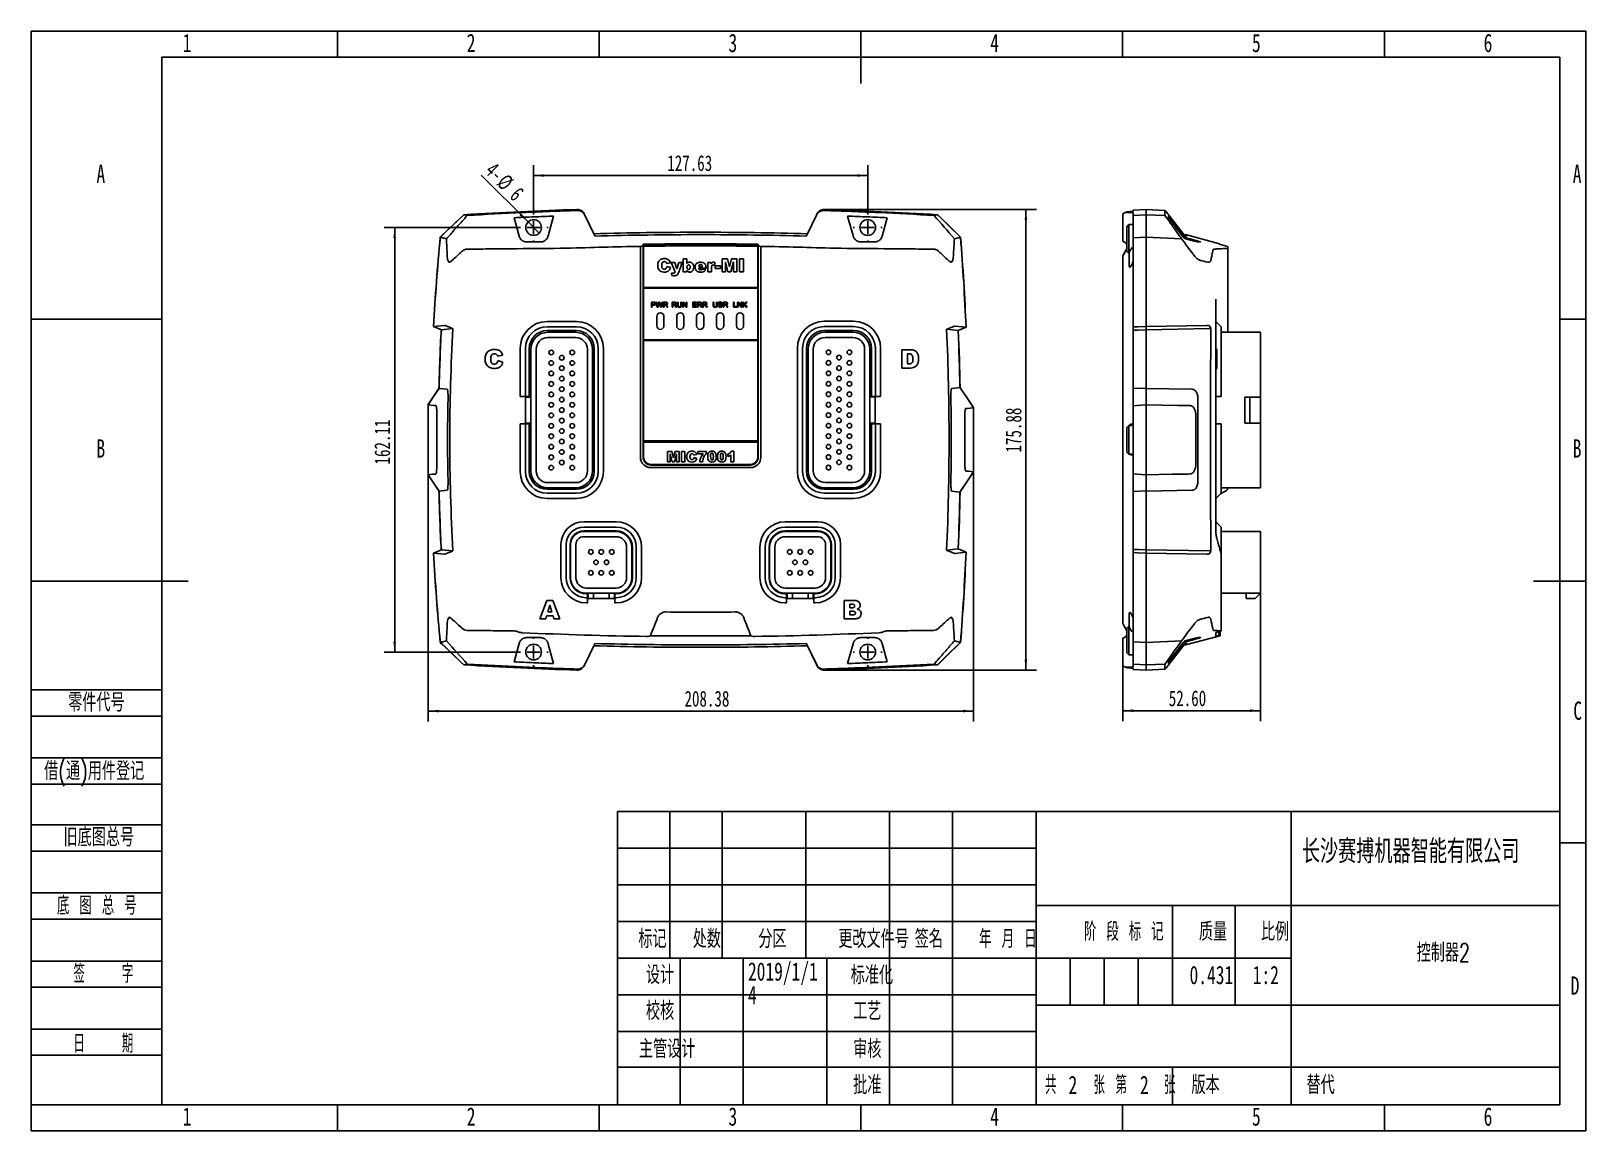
# Model space of a CAD drawing. Header units: millimetres. Extents: x 0 to 594, y 0 to 420.
import ezdxf

# ---------------------------------------------------------------- set-up
doc = ezdxf.new("R2010")
doc.units = ezdxf.units.MM
doc.header["$LTSCALE"] = 2
doc.layers.add('图框', color=7, linetype='Continuous')
doc.styles.add('SLDTEXTSTYLE0', font='TXT', dxfattribs={"width": 0.7, "bigfont": 'bigfont'})
doc.styles.add('SLDTEXTSTYLE1', font='TXT', dxfattribs={"width": 0.566667, "bigfont": 'bigfont'})
doc.styles.add('SLDTEXTSTYLE2', font='TXT', dxfattribs={"width": 0.614286, "bigfont": 'bigfont'})
doc.styles.add('SLDTEXTSTYLE3', font='TXT', dxfattribs={"width": 0.62, "bigfont": 'bigfont'})
doc.styles.add('SLDTEXTSTYLE4', font='TXT', dxfattribs={"width": 0.7})
doc.dimstyles.new('SLDDIMSTYLE0', dxfattribs={"dimtxt": 6, "dimasz": 4, "dimexe": 0, "dimexo": 0.0625, "dimgap": 1.5, "dimtad": 2, "dimrnd": 1e-09, "dimzin": 12, "dimdsep": 46, "dimtxsty": 'SLDTEXTSTYLE4', "dimsah": 1, "dimcen": 0.09, "dimadec": 0, "dimazin": 3, "dimtfac": 1, "dimtofl": 0, "dimtmove": 0, "dimatfit": 3, "dimfxl": 1, "dimfrac": 2, "dimtolj": 1, "dimtzin": 12, "dimarcsym": 0})
doc.dimstyles.new('SLDDIMSTYLE1', dxfattribs={"dimtxt": 6, "dimasz": 4, "dimexe": 0, "dimexo": 0.0625, "dimgap": 1.5, "dimtad": 2, "dimrnd": 1e-09, "dimzin": 12, "dimdsep": 46, "dimtxsty": 'SLDTEXTSTYLE4', "dimblk1": 'NONE', "dimsah": 1, "dimcen": 0, "dimadec": 0, "dimazin": 3, "dimtfac": 1, "dimtmove": 0, "dimatfit": 3, "dimldrblk": 'NONE', "dimfxl": 1, "dimfrac": 2, "dimtolj": 1, "dimtzin": 12, "dimarcsym": 0})
doc.dimstyles.new('SLDDIMSTYLE2', dxfattribs={"dimtxt": 6, "dimasz": 4, "dimexe": 0, "dimexo": 0.0625, "dimgap": 1.5, "dimtad": 2, "dimrnd": 1e-09, "dimzin": 4, "dimdsep": 46, "dimtxsty": 'SLDTEXTSTYLE4', "dimsah": 1, "dimcen": 0.09, "dimadec": 0, "dimazin": 1, "dimtfac": 1, "dimtofl": 0, "dimtmove": 0, "dimatfit": 3, "dimfxl": 1, "dimfrac": 2, "dimtolj": 1, "dimtzin": 12, "dimarcsym": 0})

msp = doc.modelspace()

# ---------------------------------------------------------------- texts
at = {"layer": '图框'}
for s, insert, char_height, attachment_point, style in [('1', (59.589, 418.995), 7, 2, 'SLDTEXTSTYLE4'), ('2', (168.089, 418.995), 7, 2, 'SLDTEXTSTYLE4'), ('3', (268.089, 418.995), 7, 2, 'SLDTEXTSTYLE4'), ('4', (368.089, 418.995), 7, 2, 'SLDTEXTSTYLE4'), ('5', (468.089, 418.995), 7, 2, 'SLDTEXTSTYLE4'), ('6', (556.594, 418.995), 7, 2, 'SLDTEXTSTYLE4'), ('A', (26.641, 368.995), 7, 2, 'SLDTEXTSTYLE4'), ('A', (590.641, 368.995), 7, 2, 'SLDTEXTSTYLE4'), ('B', (26.641, 264.11), 7, 2, 'SLDTEXTSTYLE4'), ('B', (590.641, 264.11), 7, 2, 'SLDTEXTSTYLE4'), ('零件代号', (14.167, 167.158), 7, 1, 'SLDTEXTSTYLE0'), ('C', (590.855, 163.995), 7, 2, 'SLDTEXTSTYLE4'), ('借(通)用件登记', (4.992, 140.945), 7, 1, 'SLDTEXTSTYLE0'), ('旧底图总号', (12.388, 115.648), 7, 1, 'SLDTEXTSTYLE0'), ('长沙赛搏机器智能有限公司', (485.476, 111.244), 9, 1, 'SLDTEXTSTYLE0'), ('底 图 总 号', (9.894, 89.531), 7, 1, 'SLDTEXTSTYLE2'), ('标记', (237.395, 76.834), 7, 2, 'SLDTEXTSTYLE0'), ('处数', (258.174, 76.834), 7, 2, 'SLDTEXTSTYLE0'), ('分区', (283.217, 76.834), 7, 2, 'SLDTEXTSTYLE0'), ('更改文件号', (321.873, 76.834), 7, 2, 'SLDTEXTSTYLE0'), ('签名', (342.953, 76.834), 7, 2, 'SLDTEXTSTYLE0'), ('年 月 日', (373.178, 76.834), 7, 2, 'SLDTEXTSTYLE3'), ('阶 段 标 记', (417.447, 79.611), 7, 2, 'SLDTEXTSTYLE2'), ('质量', (451.544, 79.611), 7, 2, 'SLDTEXTSTYLE0'), ('比例', (475.239, 79.611), 7, 2, 'SLDTEXTSTYLE0'), ('控制器2', (539.52, 71.581), 7, 2, 'SLDTEXTSTYLE0'), ('签    字', (27.619, 63.527), 7, 2, 'SLDTEXTSTYLE1'), ('设计', (240.294, 63.116), 7, 2, 'SLDTEXTSTYLE0'), ('标准化', (321.226, 62.983), 7, 2, 'SLDTEXTSTYLE0'), ('0.431', (450.911, 63.041), 7, 2, 'SLDTEXTSTYLE4'), ('1:2', (471.716, 63.041), 7, 2, 'SLDTEXTSTYLE4'), ('D', (589.859, 58.995), 7, 2, 'SLDTEXTSTYLE4'), ('校核', (240.294, 49.358), 7, 2, 'SLDTEXTSTYLE0'), ('工艺', (319.471, 49.285), 7, 2, 'SLDTEXTSTYLE0'), ('日    期', (27.619, 36.827), 7, 2, 'SLDTEXTSTYLE1'), ('主管设计', (243.012, 34.799), 7, 2, 'SLDTEXTSTYLE0'), ('审核', (319.471, 34.799), 7, 2, 'SLDTEXTSTYLE0'), ('批准', (319.476, 21.046), 7, 2, 'SLDTEXTSTYLE0'), ('共    张', (398.815, 21.063), 7, 2, 'SLDTEXTSTYLE1'), ('2', (396.32, 21.063), 7, 1, 'SLDTEXTSTYLE4'), ('第    张', (425.743, 21.063), 7, 2, 'SLDTEXTSTYLE1'), ('2', (423.639, 21.063), 7, 1, 'SLDTEXTSTYLE4'), ('版本', (448.678, 21.063), 7, 2, 'SLDTEXTSTYLE0'), ('替代', (487.281, 21.063), 7, 1, 'SLDTEXTSTYLE0'), ('1', (59.589, 8.995), 7, 2, 'SLDTEXTSTYLE4'), ('2', (168.089, 8.995), 7, 2, 'SLDTEXTSTYLE4'), ('3', (268.089, 8.995), 7, 2, 'SLDTEXTSTYLE4'), ('4', (368.089, 8.995), 7, 2, 'SLDTEXTSTYLE4'), ('5', (468.089, 8.995), 7, 2, 'SLDTEXTSTYLE4'), ('6', (556.594, 8.995), 7, 2, 'SLDTEXTSTYLE4')]:
    msp.add_mtext(s, dxfattribs=dict(at, insert=insert, char_height=char_height, attachment_point=attachment_point, style=style))

# ---------------------------------------------------------------- blocks, each defined once
blk = doc.blocks.new('SW_NOTE_0')
at = {"layer": '图框', "color": 0, "char_height": 7, "attachment_point": 1, "style": 'SLDTEXTSTYLE4'}
for s, insert in [('2019/1/1', (0, 9.02)), ('4', (0, 0.02))]:
    blk.add_mtext(s, dxfattribs=dict(at, insert=insert))
blk = doc.blocks.new('_D')
at = {"layer": '图框'}
for p, q in [((191.98, 350.48), (191.98, 368.85)), ((319.62, 350.48), (319.62, 368.85)), ((191.98, 364.85), (319.62, 364.85))]:
    blk.add_line(p, q, dxfattribs=at)
for points in [[(191.98, 364.85), (195.98, 364.35), (195.98, 365.35)], [(319.62, 364.85), (315.62, 365.35), (315.62, 364.35)]]:
    blk.add_solid(points, dxfattribs=at)
at = {"layer": '图框', "insert": (243.06, 372.59), "char_height": 6, "attachment_point": 1, "style": 'SLDTEXTSTYLE4'}
blk.add_mtext('127.63', dxfattribs=at)
blk = doc.blocks.new('_D_1')
at = {"layer": '图框'}
for p, q in [((186.48, 344.98), (134.9, 344.98)), ((138.9, 344.98), (138.9, 182.87)), ((186.48, 182.87), (134.9, 182.87))]:
    blk.add_line(p, q, dxfattribs=at)
for points in [[(138.9, 344.98), (138.4, 340.98), (139.4, 340.98)], [(138.9, 182.87), (139.4, 186.87), (138.4, 186.87)]]:
    blk.add_solid(points, dxfattribs=at)
at = {"layer": '图框', "insert": (131.16, 254.49), "char_height": 6, "attachment_point": 1, "rotation": 90, "style": 'SLDTEXTSTYLE4'}
blk.add_mtext('162.11', dxfattribs=at)
blk = doc.blocks.new('_D_2')
at = {"layer": '图框'}
for p, q in [((151.67, 250.56), (151.67, 156.33)), ((360.05, 251.7), (360.05, 156.33)), ((151.67, 160.33), (360.05, 160.33))]:
    blk.add_line(p, q, dxfattribs=at)
for points in [[(151.67, 160.33), (155.67, 159.83), (155.67, 160.83)], [(360.05, 160.33), (356.05, 160.83), (356.05, 159.83)]]:
    blk.add_solid(points, dxfattribs=at)
at = {"layer": '图框', "insert": (249.63, 168.06), "char_height": 6, "attachment_point": 1, "rotation": 360, "style": 'SLDTEXTSTYLE4'}
blk.add_mtext('208.38', dxfattribs=at)
blk = doc.blocks.new('_D_3')
at = {"layer": '图框'}
for p, q in [((303.06, 351.87), (384.05, 351.87)), ((380.05, 351.87), (380.05, 175.99)), ((303.06, 175.99), (384.05, 175.99))]:
    blk.add_line(p, q, dxfattribs=at)
for points in [[(380.05, 351.87), (379.55, 347.87), (380.55, 347.87)], [(380.05, 175.99), (380.55, 179.99), (379.55, 179.99)]]:
    blk.add_solid(points, dxfattribs=at)
at = {"layer": '图框', "insert": (372.32, 259.06), "char_height": 6, "attachment_point": 1, "rotation": 90, "style": 'SLDTEXTSTYLE4'}
blk.add_mtext('175.88', dxfattribs=at)
blk = doc.blocks.new('_D_4')
at = {"layer": '图框'}
for q in [(171.93, 365.03), (194.1, 342.86)]:
    blk.add_line((189.86, 347.1), q, dxfattribs=at)
blk.add_solid([(189.86, 347.1), (187.39, 350.28), (186.68, 349.58)], dxfattribs=at)
at = {"layer": '图框', "char_height": 6, "attachment_point": 1, "rotation": 315, "style": 'SLDTEXTSTYLE4'}
for s, insert in [('4-', (177.29, 370.39)), ('%%c', (181.78, 365.93)), ('6', (186.75, 360.92))]:
    blk.add_mtext(s, dxfattribs=dict(at, insert=insert))
blk = doc.blocks.new('_NONE')
blk = doc.blocks.new('SW_CENTERMARKSYMBOL_0')
at = {"layer": '图框', "color": 0}
for p, q in [((-5, 0), (-5.5, 0)), ((0, 0), (-2.5, 0)), ((0, 5), (0, 5.5)), ((0, 0), (0, 2.5)), ((0, 0), (0, -2.5)), ((0, 0), (2.5, 0)), ((5, 0), (5.5, 0)), ((0, -5), (0, -5.5))]:
    blk.add_line(p, q, dxfattribs=at)
blk = doc.blocks.new('SW_CENTERMARKSYMBOL_1')
at = {"layer": '图框', "color": 0}
for p, q in [((-5, 0), (-5.5, 0)), ((0, 0), (-2.5, 0)), ((0, 5), (0, 5.5)), ((0, 0), (0, 2.5)), ((0, 0), (0, -2.5)), ((0, 0), (2.5, 0)), ((5, 0), (5.5, 0)), ((0, -5), (0, -5.5))]:
    blk.add_line(p, q, dxfattribs=at)
blk = doc.blocks.new('SW_CENTERMARKSYMBOL_2')
at = {"layer": '图框', "color": 0}
for p, q in [((-5, 0), (-5.5, 0)), ((0, 0), (-2.5, 0)), ((0, 5), (0, 5.5)), ((0, 0), (0, 2.5)), ((0, 0), (0, -2.5)), ((0, 0), (2.5, 0)), ((5, 0), (5.5, 0)), ((0, -5), (0, -5.5))]:
    blk.add_line(p, q, dxfattribs=at)
blk = doc.blocks.new('SW_CENTERMARKSYMBOL_3')
at = {"layer": '图框', "color": 0}
for p, q in [((-5, 0), (-5.5, 0)), ((0, 0), (-2.5, 0)), ((0, 5), (0, 5.5)), ((0, 0), (0, 2.5)), ((0, 0), (0, -2.5)), ((0, 0), (2.5, 0)), ((5, 0), (5.5, 0)), ((0, -5), (0, -5.5))]:
    blk.add_line(p, q, dxfattribs=at)
blk = doc.blocks.new('_D_5')
at = {"layer": '图框'}
for p, q in [((469.65, 205.31), (469.65, 156.47)), ((417.05, 177.62), (417.05, 156.47)), ((417.05, 160.47), (469.65, 160.47))]:
    blk.add_line(p, q, dxfattribs=at)
for points in [[(417.05, 160.47), (421.05, 159.97), (421.05, 160.97)], [(469.65, 160.47), (465.65, 160.97), (465.65, 159.97)]]:
    blk.add_solid(points, dxfattribs=at)
at = {"layer": '图框', "insert": (434.64, 168.21), "char_height": 6, "attachment_point": 1, "style": 'SLDTEXTSTYLE4'}
blk.add_mtext('52.60', dxfattribs=at)

# ---------------------------------------------------------------- dimensions: what is measured, and where the dimension line sits
at = {"layer": '图框'}
dim = msp.add_diameter_dim_2p(p1=(194.103, 342.859), p2=(189.86, 347.102), text='4-<>', dimstyle='SLDDIMSTYLE1', dxfattribs=at)
dim.commit()
dim.dimension.update_dxf_attribs({"geometry": '_D_4', "text_midpoint": (177.148, 359.814), "dimtype": 163})
dim = msp.add_linear_dim(base=(319.615, 364.853), p1=(191.981, 350.481), p2=(319.615, 350.481), dimstyle='SLDDIMSTYLE0', dxfattribs=at)
dim.commit()
dim.dimension.update_dxf_attribs({"geometry": '_D', "text_midpoint": (250.945, 364.853), "dimtype": 160})
for base, p1, p2, angle, dimstyle, picture, middle in [((380.054, 175.987), (303.063, 351.867), (303.063, 175.987), 90, 'SLDDIMSTYLE0', '_D_3', (380.054, 266.943)), ((138.899, 182.874), (186.481, 344.981), (186.481, 182.874), 90, 'SLDDIMSTYLE0', '_D_1', (138.899, 262.378)), ((360.054, 160.33), (151.671, 250.565), (360.054, 251.699), 359.999999, 'SLDDIMSTYLE0', '_D_2', (257.516, 160.33)), ((469.655, 160.473), (417.055, 177.624), (469.655, 205.314), 0, 'SLDDIMSTYLE2', '_D_5', (441.217, 160.473))]:
    dim = msp.add_linear_dim(base=base, p1=p1, p2=p2, angle=angle, dimstyle=dimstyle, dxfattribs=at)
    dim.commit()
    dim.dimension.update_dxf_attribs({"geometry": picture, "text_midpoint": middle, "dimtype": 160})

# ---------------------------------------------------------------- linework, layer by layer
at = {"color": 7, "linetype": 'Continuous', "lineweight": 25}
for p, q in [((418.279, 350.843), (417.055, 350.231)), ((425.954, 351.858), (421.054, 351.596)), ((425.954, 351.858), (421.054, 351.596)), ((421.055, 351.596), (421.055, 351.22)), ((421.055, 350.707), (421.055, 349.634)), ((433.287, 351.49), (425.955, 351.868)), ((433.292, 351.489), (425.955, 351.868)), ((425.955, 349.884), (425.955, 351.867)), ((165.379, 349.884), (166.637, 349.581)), ((184.517, 348.712), (186.472, 341.677)), ((197.524, 341.796), (199.633, 349.386)), ((211.328, 350.18), (211.548, 349.728)), ((215.035, 342.615), (211.346, 350.177)), ((215.158, 342.328), (211.548, 349.728)), ((300.048, 349.728), (296.439, 342.328)), ((300.048, 349.728), (300.269, 350.18)), ((314.033, 341.939), (311.963, 349.386)), ((327.08, 348.712), (325.125, 341.677)), ((344.987, 349.579), (346.249, 349.883)), ((417.055, 339.731), (417.055, 350.231)), ((419.337, 346.099), (418.555, 345.316)), ((418.555, 335.882), (418.555, 345.316)), ((421.055, 346.099), (419.337, 346.099)), ((419.337, 346.099), (419.337, 340.599)), ((421.055, 349.634), (425.955, 349.867)), ((421.055, 341.048), (421.055, 349.634)), ((425.955, 349.884), (425.955, 349.867)), ((425.955, 349.884), (433.18, 349.581)), ((425.955, 349.869), (425.955, 349.884)), ((425.955, 349.867), (425.955, 341.283)), ((440.199, 341.796), (434.555, 349.386)), ((434.555, 348.712), (439.919, 341.677)), ((440.399, 342.328), (434.703, 349.728)), ((434.703, 349.728), (440.399, 342.328)), ((158.703, 340.726), (156.362, 341.301)), ((233.798, 338.058), (233.798, 338.621)), ((277.798, 338.621), (277.798, 338.058)), ((355.089, 341.302), (352.739, 340.728)), ((417.055, 339.731), (417.734, 339.391)), ((419.337, 340.599), (419.337, 335.099)), ((425.955, 341.283), (421.055, 341.048)), ((421.055, 341.048), (421.055, 307.016)), ((439.485, 340.726), (425.955, 341.301)), ((425.955, 307.194), (425.955, 341.283)), ((441.131, 342.259), (440.398, 342.329)), ((454.055, 338.784), (441.041, 342.271)), ((454.055, 338.621), (454.055, 338.784)), ((456.155, 338.058), (454.055, 338.621)), ((232.798, 257.293), (232.798, 337.775)), ((233.798, 338.058), (233.798, 257.293)), ((233.998, 338.356), (233.998, 337.82)), ((233.998, 322.037), (233.998, 337.82)), ((249.179, 333.037), (250.581, 333.037)), ((249.179, 328.037), (249.179, 333.037)), ((250.581, 333.037), (250.581, 331.304)), ((263.993, 333.037), (266.025, 333.037)), ((263.993, 328.037), (263.993, 333.037)), ((266.025, 333.037), (266.809, 329.995)), ((266.809, 329.995), (267.591, 333.037)), ((267.591, 333.037), (269.617, 333.037)), ((269.617, 333.037), (269.617, 328.037)), ((270.663, 333.037), (272.212, 333.037)), ((270.663, 328.037), (270.663, 333.037)), ((272.212, 333.037), (272.212, 328.037)), ((277.598, 338.356), (277.598, 337.82)), ((277.598, 337.82), (277.598, 322.037)), ((277.798, 257.293), (277.798, 338.058)), ((278.798, 337.775), (278.798, 257.293)), ((417.055, 332.877), (417.055, 333.646)), ((417.308, 334.61), (417.318, 334.638)), ((418.555, 336.834), (417.313, 334.607)), ((418.555, 336.855), (417.318, 334.638)), ((418.555, 335.882), (419.337, 335.099)), ((419.337, 335.099), (419.555, 335.099)), ((419.555, 330.287), (419.555, 335.379)), ((457.155, 337.07), (457.155, 337.775)), ((457.155, 337.07), (457.155, 316.905)), ((244.2, 331.567), (242.835, 331.263)), ((242.893, 330.08), (244.247, 329.67)), ((244.503, 331.659), (245.97, 331.659)), ((246.025, 328.037), (244.503, 331.659)), ((244.81, 326.649), (244.701, 327.617)), ((245.97, 331.659), (246.717, 329.248)), ((246.717, 329.248), (247.409, 331.659)), ((247.409, 331.659), (248.777, 331.659)), ((250.479, 328.037), (249.179, 328.037)), ((250.479, 328.573), (250.479, 328.037)), ((257.853, 329.504), (255.07, 329.504)), ((255.074, 330.169), (256.441, 330.169)), ((256.406, 329.101), (257.774, 328.974)), ((257.853, 329.66), (257.853, 329.504)), ((258.504, 331.659), (259.804, 331.659)), ((258.504, 328.037), (258.504, 331.659)), ((259.898, 328.037), (258.504, 328.037)), ((259.804, 331.659), (259.804, 331.066)), ((261.355, 331.549), (260.925, 330.56)), ((261.325, 330.397), (263.344, 330.397)), ((261.325, 329.322), (261.325, 330.397)), ((263.344, 329.322), (261.325, 329.322)), ((263.344, 330.397), (263.344, 329.322)), ((265.258, 328.037), (263.993, 328.037)), ((265.258, 331.85), (265.258, 328.037)), ((266.234, 328.037), (265.258, 331.85)), ((267.376, 328.037), (266.234, 328.037)), ((268.354, 331.85), (267.376, 328.037)), ((268.354, 328.037), (268.354, 331.85)), ((269.617, 328.037), (268.354, 328.037)), ((272.212, 328.037), (270.663, 328.037)), ((417.055, 298.819), (417.055, 329.248)), ((233.998, 322.037), (277.598, 322.037)), ((233.998, 321.837), (277.598, 321.837)), ((233.998, 321.837), (233.998, 302.037)), ((277.598, 321.837), (277.598, 302.037)), ((237.03, 314.537), (237.03, 316.537)), ((237.295, 316.301), (237.295, 315.586)), ((237.295, 315.35), (237.295, 314.537)), ((238.713, 316.537), (238.984, 316.537)), ((239.243, 314.537), (238.713, 316.537)), ((238.984, 316.537), (239.288, 315.226)), ((239.938, 316.06), (239.513, 314.537)), ((239.843, 316.537), (240.163, 316.537)), ((240.48, 314.537), (240.059, 316.06)), ((240.163, 316.537), (240.449, 315.524)), ((240.705, 315.252), (241.018, 316.537)), ((241.284, 316.537), (240.736, 314.537)), ((241.018, 316.537), (241.284, 316.537)), ((241.535, 314.537), (241.535, 316.537)), ((241.8, 316.316), (241.8, 315.654)), ((241.8, 315.425), (241.8, 314.537)), ((242.965, 314.537), (242.7, 314.953)), ((242.95, 315.081), (243.298, 314.537)), ((244.928, 314.537), (244.928, 316.537)), ((245.193, 316.316), (245.193, 315.654)), ((245.193, 315.425), (245.193, 314.537)), ((246.358, 314.537), (246.094, 314.953)), ((246.343, 315.081), (246.691, 314.537)), ((246.946, 316.537), (247.211, 316.537)), ((248.254, 316.537), (248.519, 316.537)), ((248.254, 315.383), (248.254, 316.537)), ((248.957, 314.537), (248.957, 316.537)), ((248.957, 316.537), (249.229, 316.537)), ((249.211, 316.109), (249.211, 314.537)), ((250.261, 314.537), (249.211, 316.109)), ((249.229, 316.537), (250.279, 314.967)), ((250.279, 316.537), (250.533, 316.537)), ((250.279, 314.967), (250.279, 316.537)), ((250.533, 316.537), (250.533, 314.537)), ((252.754, 316.537), (254.2, 316.537)), ((252.754, 314.537), (252.754, 316.537)), ((254.2, 316.301), (253.018, 316.301)), ((253.018, 316.301), (253.018, 315.688)), ((253.018, 315.688), (254.125, 315.688)), ((254.125, 315.454), (253.018, 315.454)), ((253.018, 315.454), (253.018, 314.773)), ((254.125, 315.688), (254.125, 315.454)), ((254.2, 316.537), (254.2, 316.301)), ((254.616, 314.537), (254.616, 316.537)), ((254.881, 316.316), (254.881, 315.654)), ((254.881, 315.425), (254.881, 314.537)), ((256.046, 314.537), (255.781, 314.953)), ((256.03, 315.081), (256.378, 314.537)), ((256.633, 314.537), (256.633, 316.537)), ((256.898, 316.316), (256.898, 315.654)), ((256.898, 315.425), (256.898, 314.537)), ((258.063, 314.537), (257.799, 314.953)), ((258.048, 315.081), (258.396, 314.537)), ((260.57, 316.537), (260.835, 316.537)), ((261.878, 316.537), (262.143, 316.537)), ((261.878, 315.383), (261.878, 316.537)), ((262.494, 315.179), (262.743, 315.201)), ((264.026, 315.974), (263.772, 315.954)), ((264.451, 314.537), (264.451, 316.537)), ((264.716, 316.316), (264.716, 315.654)), ((264.716, 315.425), (264.716, 314.537)), ((265.881, 314.537), (265.617, 314.953)), ((265.866, 315.081), (266.214, 314.537)), ((268.372, 314.537), (268.372, 316.537)), ((268.372, 316.537), (268.636, 316.537)), ((268.636, 316.537), (268.636, 314.773)), ((269.934, 314.537), (269.934, 316.537)), ((269.934, 316.537), (270.205, 316.537)), ((271.238, 314.537), (270.187, 316.109)), ((270.187, 316.109), (270.187, 314.537)), ((270.205, 316.537), (271.256, 314.967)), ((271.256, 316.537), (271.509, 316.537)), ((271.256, 314.967), (271.256, 316.537)), ((271.509, 316.537), (271.509, 314.537)), ((271.943, 314.537), (271.943, 316.537)), ((271.943, 316.537), (272.208, 316.537)), ((272.208, 316.537), (272.208, 315.545)), ((272.208, 315.545), (273.201, 316.537)), ((272.535, 315.549), (272.208, 315.23)), ((272.208, 315.23), (272.208, 314.537)), ((273.247, 314.537), (272.535, 315.549)), ((273.56, 316.537), (272.721, 315.726)), ((272.721, 315.726), (273.597, 314.537)), ((273.201, 316.537), (273.56, 316.537)), ((452.655, 317.607), (452.655, 228.267)), ((457.155, 316.905), (457.155, 314.017)), ((197.133, 309.117), (208.333, 309.117)), ((237.295, 314.537), (237.03, 314.537)), ((239.025, 311.037), (239.025, 307.481)), ((239.513, 314.537), (239.243, 314.537)), ((240.736, 314.537), (240.48, 314.537)), ((241.8, 314.537), (241.535, 314.537)), ((241.781, 307.481), (241.781, 311.037)), ((243.298, 314.537), (242.965, 314.537)), ((245.193, 314.537), (244.928, 314.537)), ((246.691, 314.537), (246.358, 314.537)), ((246.645, 311.037), (246.645, 307.481)), ((249.211, 314.537), (248.957, 314.537)), ((249.401, 307.481), (249.401, 311.037)), ((250.533, 314.537), (250.261, 314.537)), ((254.246, 314.537), (252.754, 314.537)), ((253.018, 314.773), (254.246, 314.773)), ((254.246, 314.773), (254.246, 314.537)), ((254.265, 311.037), (254.265, 307.481)), ((254.881, 314.537), (254.616, 314.537)), ((256.378, 314.537), (256.046, 314.537)), ((256.898, 314.537), (256.633, 314.537)), ((257.021, 307.481), (257.021, 311.037)), ((258.396, 314.537), (258.063, 314.537)), ((261.854, 311.037), (261.854, 307.481)), ((264.716, 314.537), (264.451, 314.537)), ((264.61, 307.481), (264.61, 311.037)), ((266.214, 314.537), (265.881, 314.537)), ((269.621, 314.537), (268.372, 314.537)), ((268.636, 314.773), (269.621, 314.773)), ((269.474, 311.037), (269.474, 307.481)), ((269.621, 314.773), (269.621, 314.537)), ((270.187, 314.537), (269.934, 314.537)), ((271.509, 314.537), (271.238, 314.537)), ((272.208, 314.537), (271.943, 314.537)), ((272.23, 307.481), (272.23, 311.037)), ((273.597, 314.537), (273.247, 314.537)), ((303.036, 309.166), (314.236, 309.166)), ((417.055, 312.763), (416.955, 312.763)), ((417.055, 310.668), (416.955, 310.668)), ((417.055, 310.238), (416.955, 310.238)), ((417.055, 310.157), (416.955, 310.157)), ((454.655, 307.117), (452.655, 309.117)), ((457.155, 314.017), (457.155, 309.738)), ((457.155, 309.738), (457.155, 304.967)), ((153.761, 307.183), (153.735, 307.194)), ((156.743, 305.908), (153.76, 307.174)), ((208.333, 307.117), (197.133, 307.117)), ((208.333, 305.617), (197.133, 305.617)), ((197.433, 304.967), (208.033, 304.967)), ((197.433, 302.967), (208.033, 302.967)), ((314.236, 307.166), (303.036, 307.166)), ((314.236, 305.666), (303.036, 305.666)), ((303.336, 305.017), (313.936, 305.017)), ((303.336, 303.017), (313.936, 303.017)), ((353.041, 307.354), (357.176, 306.894)), ((357.176, 306.894), (354.181, 305.622)), ((357.202, 306.914), (357.176, 306.903)), ((416.955, 307.046), (417.055, 307.046)), ((416.955, 306.775), (417.055, 306.775)), ((416.955, 306.37), (417.055, 306.37)), ((416.955, 303.874), (417.055, 303.874)), ((421.055, 305.764), (421.055, 307.016)), ((421.055, 305.764), (421.055, 283.67)), ((425.955, 307.183), (425.955, 307.194)), ((425.955, 305.933), (425.955, 307.174)), ((425.955, 283.479), (425.955, 305.942)), ((454.655, 307.117), (454.655, 298.817)), ((454.655, 304.967), (469.655, 304.967)), ((469.655, 305.017), (457.155, 305.017)), ((469.655, 304.967), (469.655, 305.017)), ((469.655, 298.467), (469.655, 304.967)), ((186.833, 280.517), (186.833, 298.817)), ((188.833, 298.817), (188.833, 280.517)), ((190.333, 298.817), (190.333, 280.517)), ((190.933, 280.267), (190.933, 298.467)), ((192.933, 252.067), (192.933, 298.467)), ((212.533, 298.467), (212.533, 252.067)), ((214.533, 298.467), (214.533, 252.067)), ((215.133, 251.817), (215.133, 298.817)), ((216.633, 251.817), (216.633, 298.817)), ((218.633, 298.817), (218.633, 251.817)), ((233.998, 302.037), (277.598, 302.037)), ((277.598, 301.837), (233.998, 301.837)), ((233.998, 301.837), (233.998, 263.501)), ((277.598, 301.837), (277.598, 263.501)), ((292.736, 251.866), (292.736, 298.866)), ((294.736, 298.866), (294.736, 251.866)), ((296.236, 298.866), (296.236, 251.866)), ((296.836, 252.117), (296.836, 298.517)), ((298.836, 252.117), (298.836, 298.517)), ((318.436, 298.517), (318.436, 252.117)), ((320.436, 298.517), (320.436, 280.317)), ((321.036, 280.517), (321.036, 298.866)), ((322.536, 280.517), (322.536, 298.866)), ((324.536, 298.866), (324.536, 280.517)), ((332.613, 291.333), (332.613, 298.333)), ((453.105, 298.433), (452.655, 298.433)), ((454.655, 298.817), (454.655, 280.517)), ((469.655, 280.267), (469.655, 298.467)), ((180.182, 296.256), (178.271, 295.829)), ((178.352, 294.173), (180.248, 293.6)), ((334.776, 296.748), (334.776, 292.923)), ((335.315, 296.748), (334.776, 296.748)), ((417.055, 290.684), (417.055, 295.776)), ((452.655, 291.19), (453.105, 291.19)), ((417.055, 239.379), (417.055, 288.476)), ((155.871, 283.533), (158.981, 283.203)), ((188.833, 280.517), (186.833, 280.517)), ((190.333, 280.517), (188.833, 280.517)), ((188.933, 280.517), (188.933, 280.267)), ((188.933, 280.267), (188.933, 270.267)), ((188.933, 280.267), (190.933, 280.267)), ((190.933, 280.267), (190.933, 270.267)), ((320.436, 270.317), (320.436, 280.317)), ((320.436, 280.317), (322.436, 280.317)), ((322.536, 280.517), (321.036, 280.517)), ((322.436, 280.317), (322.436, 280.517)), ((322.436, 270.317), (322.436, 280.317)), ((324.536, 280.517), (322.536, 280.517)), ((351.715, 283.575), (354.858, 283.907)), ((421.055, 283.67), (425.955, 283.479)), ((421.055, 276.891), (421.055, 283.67)), ((425.955, 283.533), (443.635, 283.203)), ((425.955, 283.48), (425.955, 283.533)), ((425.955, 283.479), (425.955, 277.346)), ((454.655, 280.517), (452.655, 280.517)), ((463.655, 270.267), (463.655, 280.267)), ((463.655, 280.267), (465.655, 280.267)), ((465.655, 280.267), (465.655, 270.267)), ((465.655, 280.267), (469.655, 280.267)), ((469.655, 280.267), (469.655, 270.267)), ((151.671, 277.29), (151.671, 250.565)), ((151.704, 277.339), (151.704, 277.346)), ((360.054, 251.699), (360.054, 276.156)), ((421.055, 276.891), (421.055, 250.964)), ((425.955, 277.29), (425.955, 277.345)), ((425.955, 277.29), (425.955, 250.565)), ((155.018, 273.235), (155.018, 254.62)), ((186.833, 251.817), (186.833, 270.067)), ((186.833, 270.067), (188.833, 270.067)), ((188.833, 270.067), (188.833, 251.817)), ((190.333, 270.067), (188.833, 270.067)), ((188.933, 270.267), (190.933, 270.267)), ((188.933, 270.267), (188.933, 270.067)), ((190.333, 270.067), (190.333, 251.817)), ((190.933, 252.067), (190.933, 270.267)), ((320.436, 270.317), (320.436, 252.117)), ((320.436, 270.317), (322.436, 270.317)), ((321.036, 251.866), (321.036, 270.067)), ((321.036, 270.067), (322.536, 270.067)), ((322.436, 270.067), (322.436, 270.317)), ((322.536, 251.866), (322.536, 270.067)), ((322.536, 270.067), (324.536, 270.067)), ((324.536, 270.067), (324.536, 251.866)), ((356.711, 255.761), (356.711, 272.093)), ((419.337, 269.427), (418.555, 268.645)), ((418.555, 259.21), (418.555, 268.645)), ((420.283, 269.427), (419.337, 269.427)), ((419.337, 269.427), (419.337, 263.927)), ((420.791, 269.882), (420.555, 269.93)), ((444.939, 273.235), (444.939, 254.62)), ((452.655, 270.067), (454.655, 270.067)), ((454.655, 270.067), (454.655, 251.817)), ((463.655, 270.267), (465.655, 270.267)), ((465.655, 270.267), (469.655, 270.267)), ((469.655, 252.067), (469.655, 270.267)), ((277.598, 263.501), (233.998, 263.501)), ((233.998, 263.001), (233.998, 263.501)), ((233.998, 263.001), (277.598, 263.001)), ((233.998, 263.001), (233.998, 257.293)), ((277.598, 263.001), (277.598, 263.501)), ((277.598, 263.001), (277.598, 257.293)), ((419.337, 263.927), (419.337, 258.427)), ((243.135, 259.501), (244.761, 259.501)), ((243.135, 255.501), (243.135, 259.501)), ((244.147, 255.501), (243.135, 255.501)), ((244.928, 255.501), (244.147, 258.552)), ((244.147, 258.552), (244.147, 255.501)), ((244.761, 259.501), (245.388, 257.068)), ((245.841, 255.501), (244.928, 255.501)), ((245.388, 257.068), (246.013, 259.501)), ((246.624, 258.552), (245.841, 255.501)), ((246.013, 259.501), (247.634, 259.501)), ((246.624, 255.501), (246.624, 258.552)), ((247.634, 255.501), (246.624, 255.501)), ((247.634, 259.501), (247.634, 255.501)), ((248.471, 259.501), (249.71, 259.501)), ((248.471, 255.501), (248.471, 259.501)), ((249.71, 255.501), (248.471, 255.501)), ((249.71, 259.501), (249.71, 255.501)), ((254.305, 258.326), (253.213, 258.082)), ((253.259, 257.136), (254.343, 256.808)), ((254.783, 259.501), (258.027, 259.501)), ((254.783, 258.563), (254.783, 259.501)), ((256.758, 258.563), (254.783, 258.563)), ((256.564, 255.501), (255.456, 255.501)), ((258.027, 259.501), (258.027, 258.751)), ((266.17, 257.586), (266.17, 258.498)), ((267.339, 255.501), (267.339, 258.167)), ((268.462, 255.501), (267.339, 255.501)), ((267.543, 259.57), (268.462, 259.57)), ((268.462, 259.57), (268.462, 255.501)), ((418.555, 259.21), (419.337, 258.427)), ((419.337, 258.427), (420.415, 258.427)), ((420.555, 258.179), (420.791, 258.204)), ((151.704, 250.509), (151.704, 250.516)), ((274.798, 254.493), (236.798, 254.493)), ((236.798, 254.293), (274.798, 254.293)), ((274.798, 253.293), (236.798, 253.293)), ((421.055, 244.184), (421.055, 250.964)), ((425.955, 250.51), (425.955, 250.565)), ((425.955, 250.509), (425.955, 244.376)), ((454.655, 251.817), (454.655, 243.517)), ((469.655, 245.567), (469.655, 252.067)), ((158.981, 244.651), (155.871, 244.322)), ((197.133, 245.017), (208.333, 245.017)), ((208.033, 247.567), (197.433, 247.567)), ((208.033, 245.567), (197.433, 245.567)), ((303.036, 245.066), (314.236, 245.066)), ((303.036, 243.566), (314.236, 243.566)), ((313.936, 247.617), (303.336, 247.617)), ((313.936, 245.617), (303.336, 245.617)), ((354.858, 243.948), (351.715, 244.279)), ((425.955, 244.376), (421.055, 244.184)), ((421.055, 244.184), (421.055, 222.091)), ((443.635, 244.651), (425.955, 244.322)), ((425.955, 221.912), (425.955, 244.376)), ((425.955, 244.322), (425.955, 244.374)), ((456.655, 244.581), (454.442, 243.304)), ((454.655, 245.567), (469.655, 245.567)), ((457.155, 245.567), (457.155, 245.447)), ((197.133, 243.517), (208.333, 243.517)), ((208.333, 241.517), (197.133, 241.517)), ((314.236, 241.566), (303.036, 241.566)), ((454.655, 243.517), (452.655, 241.517)), ((211.123, 232.614), (223.523, 232.614)), ((288.125, 232.614), (300.525, 232.614)), ((417.055, 232.079), (417.055, 237.171)), ((452.655, 232.614), (454.655, 230.614)), ((223.523, 230.614), (211.123, 230.614)), ((223.523, 229.114), (211.123, 229.114)), ((211.123, 228.914), (223.523, 228.914)), ((211.123, 226.914), (223.523, 226.914)), ((300.525, 230.614), (288.125, 230.614)), ((300.525, 229.114), (288.125, 229.114)), ((288.125, 228.917), (300.525, 228.917)), ((288.125, 226.917), (300.525, 226.917)), ((417.055, 198.607), (417.055, 229.036)), ((454.655, 230.614), (454.655, 223.914)), ((469.655, 228.917), (454.655, 228.917)), ((454.655, 228.914), (469.655, 228.914)), ((469.655, 228.914), (469.655, 228.917)), ((469.655, 223.914), (469.655, 228.914)), ((153.761, 220.672), (153.735, 220.661)), ((153.76, 220.681), (156.743, 221.947)), ((153.76, 220.681), (157.879, 220.226)), ((202.423, 211.314), (202.423, 223.914)), ((204.423, 223.914), (204.423, 211.314)), ((205.923, 223.914), (205.923, 211.314)), ((206.123, 211.314), (206.123, 223.914)), ((208.123, 211.314), (208.123, 223.914)), ((227.523, 222.914), (227.523, 211.314)), ((229.523, 222.914), (229.523, 211.314)), ((229.723, 211.314), (229.723, 222.914)), ((231.223, 211.314), (231.223, 222.914)), ((233.223, 222.914), (233.223, 211.314)), ((278.425, 211.314), (278.425, 222.914)), ((280.425, 222.914), (280.425, 211.314)), ((281.925, 222.914), (281.925, 211.314)), ((282.125, 211.317), (282.125, 222.917)), ((284.125, 211.317), (284.125, 222.917)), ((303.525, 223.917), (303.525, 211.317)), ((305.525, 223.917), (305.525, 211.317)), ((305.725, 211.314), (305.725, 223.914)), ((307.225, 211.314), (307.225, 223.914)), ((309.225, 223.914), (309.225, 211.314)), ((354.181, 222.232), (357.176, 220.961)), ((357.202, 220.941), (357.176, 220.952)), ((421.055, 222.091), (421.055, 220.839)), ((421.055, 220.839), (421.055, 186.807)), ((425.955, 220.681), (425.955, 221.922)), ((425.955, 220.681), (449.137, 220.226)), ((425.955, 220.672), (425.955, 220.661)), ((425.955, 186.572), (425.955, 220.661)), ((454.655, 223.914), (454.655, 219.842)), ((469.655, 211.314), (469.655, 223.914)), ((454.66, 219.246), (454.67, 219.246)), ((454.67, 190.944), (454.67, 219.246)), ((469.655, 205.314), (469.655, 211.314)), ((194.397, 195.533), (197.03, 202.533)), ((197.03, 202.533), (199.388, 202.533)), ((199.388, 202.533), (202.019, 195.533)), ((223.523, 207.314), (212.123, 207.314)), ((212.823, 205.314), (212.123, 205.314)), ((212.123, 205.114), (212.623, 205.114)), ((212.123, 203.614), (212.623, 203.614)), ((212.623, 205.114), (212.623, 203.614)), ((212.623, 201.614), (212.623, 203.614)), ((212.823, 203.314), (212.623, 203.314)), ((212.823, 205.314), (214.823, 205.314)), ((212.823, 203.314), (212.823, 205.314)), ((212.823, 203.314), (214.823, 203.314)), ((214.823, 203.314), (214.823, 205.314)), ((220.823, 205.314), (214.823, 205.314)), ((220.823, 203.314), (214.823, 203.314)), ((220.823, 205.314), (222.823, 205.314)), ((220.823, 205.314), (220.823, 203.314)), ((220.823, 203.314), (222.823, 203.314)), ((223.523, 205.314), (222.823, 205.314)), ((222.823, 203.314), (222.823, 205.314)), ((223.023, 203.314), (222.823, 203.314)), ((223.023, 205.114), (223.523, 205.114)), ((223.023, 203.614), (223.023, 205.114)), ((223.023, 203.614), (223.523, 203.614)), ((223.023, 203.614), (223.023, 201.614)), ((299.525, 207.317), (288.125, 207.317)), ((288.825, 205.317), (288.125, 205.317)), ((288.125, 205.114), (288.625, 205.114)), ((288.125, 203.614), (288.625, 203.614)), ((288.625, 205.114), (288.625, 203.614)), ((288.625, 201.614), (288.625, 203.614)), ((288.825, 203.317), (288.625, 203.317)), ((288.825, 205.317), (290.825, 205.317)), ((288.825, 205.317), (288.825, 203.317)), ((288.825, 203.317), (290.825, 203.317)), ((296.825, 205.317), (290.825, 205.317)), ((290.825, 203.317), (290.825, 205.317)), ((296.825, 203.317), (290.825, 203.317)), ((296.825, 205.317), (296.825, 203.317)), ((296.825, 205.317), (298.825, 205.317)), ((296.825, 203.317), (298.825, 203.317)), ((298.825, 205.317), (298.825, 203.317)), ((299.525, 205.317), (298.825, 205.317)), ((299.025, 203.317), (298.825, 203.317)), ((299.025, 205.114), (299.525, 205.114)), ((299.025, 203.614), (299.025, 205.114)), ((299.025, 203.614), (299.525, 203.614)), ((299.025, 203.614), (299.025, 201.614)), ((310.615, 195.533), (310.615, 202.533)), ((454.67, 205.314), (469.655, 205.314)), ((464.206, 203.314), (464.206, 205.314)), ((464.206, 203.314), (467.585, 203.314)), ((467.585, 203.314), (469.655, 205.314)), ((196.947, 196.688), (196.609, 195.533)), ((199.411, 196.688), (196.947, 196.688)), ((198.185, 200.719), (197.416, 198.203)), ((197.416, 198.203), (198.958, 198.203)), ((198.958, 198.203), (198.185, 200.719)), ((199.755, 195.533), (199.411, 196.688)), ((212.623, 201.614), (212.123, 201.614)), ((223.523, 201.614), (223.023, 201.614)), ((288.625, 201.614), (288.125, 201.614)), ((299.525, 201.614), (299.025, 201.614)), ((312.797, 201.115), (312.797, 199.788)), ((312.797, 198.456), (312.797, 197.037)), ((419.555, 192.476), (419.555, 197.568)), ((420.791, 196.447), (420.555, 196.949)), ((196.609, 195.533), (194.397, 195.533)), ((202.019, 195.533), (199.755, 195.533)), ((417.055, 194.209), (417.055, 194.978)), ((417.055, 194.58), (417.055, 194.753)), ((417.306, 193.258), (418.555, 191.02)), ((417.318, 193.217), (418.555, 191)), ((419.337, 192.756), (418.555, 191.973)), ((418.555, 182.539), (418.555, 191.973)), ((419.555, 192.756), (419.337, 192.756)), ((419.337, 192.756), (419.337, 187.256)), ((452.655, 188.838), (452.655, 190.262)), ((454.219, 189.115), (454.219, 190.786)), ((156.362, 186.554), (158.703, 187.129)), ((186.472, 186.177), (184.517, 179.143)), ((199.633, 178.469), (197.561, 185.925)), ((211.548, 178.127), (215.158, 185.527)), ((296.439, 185.527), (300.048, 178.127)), ((300.25, 177.678), (296.562, 185.24)), ((314.073, 186.059), (311.963, 178.469)), ((327.08, 179.143), (325.125, 186.177)), ((352.739, 187.127), (355.089, 186.553)), ((417.738, 188.466), (417.055, 188.124)), ((417.055, 177.624), (417.055, 188.124)), ((419.337, 187.256), (419.337, 181.756)), ((421.055, 186.807), (425.955, 186.572)), ((421.055, 178.22), (421.055, 186.807)), ((425.955, 186.554), (439.487, 187.129)), ((425.955, 186.572), (425.955, 177.988)), ((439.919, 186.177), (434.555, 179.143)), ((434.555, 178.469), (440.198, 186.059)), ((434.703, 178.127), (440.399, 185.527)), ((440.398, 185.526), (441.131, 185.596)), ((441.041, 185.584), (454.219, 189.115)), ((166.637, 178.274), (165.379, 177.97)), ((346.249, 177.972), (344.987, 178.276)), ((418.555, 182.539), (419.337, 181.756)), ((419.337, 181.756), (421.055, 181.756)), ((425.955, 177.988), (421.055, 178.22)), ((421.055, 178.22), (421.055, 177.148)), ((433.18, 178.274), (425.955, 177.97)), ((211.548, 178.127), (211.328, 177.675)), ((300.269, 177.675), (300.048, 178.127)), ((417.055, 177.624), (418.312, 176.995)), ((421.054, 176.258), (425.954, 175.997)), ((421.054, 176.258), (425.954, 175.997)), ((421.055, 176.634), (421.055, 176.259)), ((425.955, 177.97), (425.955, 177.988)), ((425.955, 177.97), (425.955, 177.985)), ((425.955, 177.97), (425.955, 175.987)), ((425.955, 175.986), (433.292, 176.365)), ((425.955, 175.986), (433.287, 176.365))]:
    msp.add_line(p, q, dxfattribs=at)
at = {"color": 7, "linetype": 'Continuous', "lineweight": 25, "flags": 128}
for points in [[(165.262, 349.867), (161.94, 346.673), (159.137, 343.978), (156.334, 341.283)], [(156.362, 341.301), (158.053, 342.911), (160.877, 345.599), (165.371, 349.877), (165.379, 349.884)], [(346.249, 349.883), (347.892, 348.288), (350.662, 345.599), (355.068, 341.322), (355.089, 341.302)], [(355.116, 341.285), (354.16, 342.222), (350.739, 345.577), (347.541, 348.713), (346.366, 349.865)], [(420.555, 330.906), (420.659, 331.128), (420.791, 331.408)], [(153.76, 307.174), (153.778, 307.176), (157.879, 307.629)], [(161.148, 306.395), (161.055, 306.384), (156.761, 305.91), (156.743, 305.908)], [(354.181, 305.622), (352.016, 305.864), (349.76, 306.115)], [(421.055, 307.016), (422.781, 307.079), (425.955, 307.194)], [(425.955, 305.942), (422.783, 305.827), (421.055, 305.764)], [(425.955, 307.174), (426.055, 307.176), (449.137, 307.629)], [(450.755, 306.395), (450.227, 306.384), (426.055, 305.91), (425.955, 305.908)], [(151.671, 277.29), (153.775, 280.418), (155.871, 283.533)], [(155.808, 283.479), (153.756, 280.413), (151.704, 277.346)], [(354.858, 283.907), (357.451, 280.038), (360.054, 276.156)], [(360.006, 276.227), (357.463, 280.041), (354.999, 283.735), (354.92, 283.854)], [(154.635, 276.985), (153.829, 277.068), (151.688, 277.288), (151.671, 277.29)], [(360.054, 276.156), (358.786, 276.025), (357.592, 275.902), (357.094, 275.85)], [(425.955, 277.346), (425.855, 277.337), (422.455, 277.021), (421.055, 276.891)], [(442.768, 276.985), (438.194, 277.068), (426.055, 277.288), (425.955, 277.29)], [(151.671, 250.565), (153.398, 250.742), (154.495, 250.855), (154.635, 250.87)], [(155.871, 244.322), (153.775, 247.436), (151.671, 250.565)], [(151.704, 250.509), (153.756, 247.442), (155.808, 244.376)], [(360.054, 251.699), (357.451, 247.816), (354.858, 243.948)], [(354.92, 244.001), (357.463, 247.814), (359.715, 251.192), (360.006, 251.628)], [(357.094, 252.005), (358.189, 251.892), (360.036, 251.701), (360.054, 251.699)], [(421.055, 250.964), (422.592, 250.821), (425.955, 250.509)], [(425.955, 250.565), (435.753, 250.742), (441.971, 250.855), (442.768, 250.87)], [(452.706, 241.568), (452.672, 241.378), (452.655, 241.117)], [(161.148, 221.46), (161.055, 221.47), (156.761, 221.945), (156.743, 221.947)], [(354.181, 222.232), (354.164, 222.23), (349.854, 221.75), (349.76, 221.739)], [(353.041, 220.5), (357.158, 220.959), (357.176, 220.961)], [(421.055, 222.091), (423.076, 222.017), (425.955, 221.912)], [(425.955, 220.661), (422.781, 220.776), (421.055, 220.839)], [(450.755, 221.46), (450.227, 221.47), (426.055, 221.945), (425.955, 221.947)], [(156.334, 186.572), (157.291, 185.652), (160.8, 182.278), (164.026, 179.176), (165.262, 177.988)], [(165.379, 177.97), (163.704, 179.565), (160.877, 182.255), (156.383, 186.534), (156.362, 186.554)], [(355.089, 186.553), (353.43, 184.943), (350.662, 182.256), (346.256, 177.98), (346.249, 177.972)], [(346.366, 177.99), (347.304, 178.909), (350.739, 182.278), (353.91, 185.387), (355.116, 186.57)]]:
    msp.add_lwpolyline(points, dxfattribs=at)
at = {"color": 7, "linetype": 'Continuous', "lineweight": 25}
for centre, radius in [((191.981, 344.981), 3), ((319.615, 344.981), 3), ((198.733, 297.267), 0.875), ((206.733, 297.267), 0.875), ((304.636, 297.317), 0.875), ((312.636, 297.317), 0.875), ((198.733, 293.267), 0.875), ((202.733, 295.267), 0.875), ((202.733, 291.267), 0.875), ((206.733, 293.267), 0.875), ((304.636, 293.317), 0.875), ((308.636, 295.317), 0.875), ((308.636, 291.317), 0.875), ((312.636, 293.317), 0.875), ((198.733, 289.267), 0.875), ((198.733, 285.267), 0.875), ((202.733, 287.267), 0.875), ((206.733, 289.267), 0.875), ((206.733, 285.267), 0.875), ((304.636, 289.317), 0.875), ((304.636, 285.317), 0.875), ((308.636, 287.317), 0.875), ((312.636, 289.317), 0.875), ((312.636, 285.317), 0.875), ((198.733, 281.267), 0.875), ((202.733, 283.267), 0.875), ((202.733, 279.267), 0.875), ((206.733, 281.267), 0.875), ((304.636, 281.317), 0.875), ((308.636, 283.317), 0.875), ((308.636, 279.317), 0.875), ((312.636, 281.317), 0.875), ((198.733, 277.267), 0.875), ((198.733, 273.267), 0.875), ((202.733, 275.267), 0.875), ((206.733, 277.267), 0.875), ((206.733, 273.267), 0.875), ((304.636, 277.317), 0.875), ((304.636, 273.317), 0.875), ((308.636, 275.317), 0.875), ((312.636, 277.317), 0.875), ((312.636, 273.317), 0.875), ((198.733, 269.267), 0.875), ((202.733, 271.267), 0.875), ((202.733, 267.267), 0.875), ((206.733, 269.267), 0.875), ((304.636, 269.317), 0.875), ((308.636, 271.317), 0.875), ((308.636, 267.317), 0.875), ((312.636, 269.317), 0.875), ((198.733, 265.267), 0.875), ((198.733, 261.267), 0.875), ((202.733, 263.267), 0.875), ((206.733, 265.267), 0.875), ((206.733, 261.267), 0.875), ((304.636, 265.317), 0.875), ((304.636, 261.317), 0.875), ((308.636, 263.317), 0.875), ((312.636, 265.317), 0.875), ((312.636, 261.317), 0.875), ((198.733, 257.267), 0.875), ((202.733, 259.267), 0.875), ((202.733, 255.267), 0.875), ((206.733, 257.267), 0.875), ((304.636, 257.317), 0.875), ((308.636, 259.317), 0.875), ((308.636, 255.317), 0.875), ((312.636, 257.317), 0.875), ((198.733, 253.267), 0.875), ((206.733, 253.267), 0.875), ((304.636, 253.317), 0.875), ((312.636, 253.317), 0.875), ((213.823, 221.114), 0.875), ((217.823, 221.114), 0.875), ((221.823, 221.114), 0.875), ((289.825, 221.117), 0.875), ((293.825, 221.117), 0.875), ((297.825, 221.117), 0.875), ((213.823, 213.114), 0.875), ((215.823, 217.114), 0.875), ((217.823, 213.114), 0.875), ((219.823, 217.114), 0.875), ((221.823, 213.114), 0.875), ((289.825, 213.117), 0.875), ((291.825, 217.117), 0.875), ((293.825, 213.117), 0.875), ((295.825, 217.117), 0.875), ((297.825, 213.117), 0.875), ((191.981, 182.874), 3), ((319.615, 182.874), 3)]:
    msp.add_circle(centre, radius, dxfattribs=at)
for centre, radius, start, end in [((255.798, -1147.393), 1500.005, 91.805688, 93.455847), ((255.798, -1147.393), 1500.005, 86.542951, 88.194312), ((946.27, 263.927), 793.715, 174.407059, 176.875177), ((946.27, 263.927), 793.688, 174.405598, 176.876537), ((255.798, -1147.393), 1486.177, 89.151815, 90.848185), ((-635.583, 263.927), 993.688, 2.478194, 4.465917), ((-635.583, 263.927), 993.715, 2.479302, 4.464796), ((255.798, -1147.393), 1485.346, 90.887238, 91.975471), ((255.798, -1147.393), 1485.909, 89.159375, 90.840625), ((255.798, -1147.393), 1485.373, 89.159071, 90.840929), ((255.798, -1147.393), 1485.346, 88.024529, 89.112762), ((419.052, 333.646), 1.997, 150.233907, 179.998803), ((197.133, 298.817), 10.3, 90, 180), ((208.333, 298.817), 10.3, 0, 90), ((240.403, 311.037), 1.378, 0, 180), ((248.023, 311.037), 1.378, 0, 180), ((255.643, 311.037), 1.378, 0, 180), ((263.232, 311.037), 1.378, 0, 180), ((270.852, 311.037), 1.378, 0, 180), ((303.036, 298.866), 10.3, 90, 180), ((314.236, 298.866), 10.3, 0, 90), ((946.27, 263.927), 790.703, 176.954083, 178.583092), ((946.27, 263.927), 790.642, 176.956368, 178.579102), ((197.133, 298.817), 8.3, 90, 180), ((197.133, 298.817), 6.8, 90, 180), ((197.433, 298.467), 6.5, 90, 180), ((197.433, 298.467), 4.5, 90, 180), ((208.033, 298.467), 6.5, 0, 90), ((208.033, 298.467), 4.5, 0, 90), ((208.333, 298.817), 8.3, 0, 90), ((208.333, 298.817), 6.8, 0, 90), ((240.403, 307.481), 1.378, 180, 0), ((248.023, 307.481), 1.378, 180, 0), ((255.643, 307.481), 1.378, 180, 0), ((263.232, 307.481), 1.378, 180, 0), ((270.852, 307.481), 1.378, 180, 0), ((303.036, 298.866), 8.3, 90, 180), ((303.036, 298.866), 6.8, 90, 180), ((303.336, 298.517), 6.5, 90, 180), ((303.336, 298.517), 4.5, 90, 180), ((313.936, 298.517), 6.5, 0, 90), ((313.936, 298.517), 4.5, 0, 90), ((314.236, 298.866), 8.3, 0, 90), ((314.236, 298.866), 6.8, 0, 90), ((-635.583, 263.927), 990.642, 1.155648, 2.412229), ((-635.583, 263.927), 990.703, 1.152511, 2.4141), ((236.798, 257.293), 4, 180, 270), ((236.798, 257.293), 3, 180, 270), ((236.798, 257.293), 2.8, 180, 270), ((274.798, 257.293), 4, 270, 0), ((274.798, 257.293), 3, 270, 0), ((274.798, 257.293), 2.8, 270, 0), ((197.133, 251.817), 10.3, 180, 270), ((197.133, 251.817), 8.3, 180, 270), ((197.133, 251.817), 6.8, 180, 270), ((197.433, 252.067), 6.5, 180, 270), ((197.433, 252.067), 4.5, 180, 270), ((208.033, 252.067), 6.5, 270, 0), ((208.033, 252.067), 4.5, 270, 0), ((208.333, 251.817), 8.3, 270, 0), ((208.333, 251.817), 10.3, 270, 0), ((208.333, 251.817), 6.8, 270, 0), ((303.036, 251.866), 10.3, 180, 270), ((303.036, 251.866), 8.3, 180, 270), ((303.036, 251.866), 6.8, 180, 270), ((303.336, 252.117), 6.5, 180, 270), ((303.336, 252.117), 4.5, 180, 270), ((313.936, 252.117), 6.5, 270, 0), ((313.936, 252.117), 4.5, 270, 0), ((314.236, 251.866), 8.3, 270, 0), ((314.236, 251.866), 10.3, 270, 0), ((314.236, 251.866), 6.8, 270, 0), ((946.27, 263.927), 790.703, 181.416908, 183.045917), ((946.27, 263.927), 790.642, 181.420898, 183.043632), ((-635.583, 263.927), 990.642, 357.587771, 358.844352), ((-635.583, 263.927), 990.703, 357.5859, 358.847489), ((456.155, 245.447), 1, 300, 0), ((211.123, 223.914), 8.7, 90, 180), ((223.523, 222.914), 9.7, 0, 90), ((288.125, 222.914), 9.7, 90, 180), ((300.525, 223.914), 8.7, 0, 90), ((211.123, 223.914), 6.7, 90, 180), ((211.123, 223.914), 5.2, 90, 180), ((211.123, 223.914), 5, 90, 180), ((211.123, 223.914), 3, 90, 180), ((223.523, 222.914), 7.7, 0, 90), ((223.523, 222.914), 6.2, 0, 90), ((223.523, 222.914), 6, 0, 90), ((223.523, 222.914), 4, 0, 90), ((288.125, 222.914), 7.7, 90, 180), ((288.125, 222.914), 6.2, 90, 180), ((288.125, 222.917), 6, 90, 180), ((288.125, 222.917), 4, 90, 180), ((300.525, 223.914), 6.7, 0, 90), ((300.525, 223.914), 5.2, 0, 90), ((300.525, 223.917), 5, 0, 90), ((300.525, 223.917), 3, 0, 90), ((946.27, 263.927), 793.715, 183.124823, 185.592941), ((946.27, 263.927), 793.688, 183.123463, 185.594402), ((-635.583, 263.927), 993.688, 355.534083, 357.521806), ((-635.583, 263.927), 993.715, 355.535204, 357.520698), ((212.123, 211.314), 9.7, 180, 270), ((212.123, 211.314), 7.7, 180, 270), ((212.123, 211.314), 6.2, 180, 270), ((212.123, 211.314), 6, 180, 270), ((212.123, 211.314), 4, 180, 270), ((223.523, 211.314), 6, 270, 0), ((223.523, 211.314), 4, 270, 0), ((223.523, 211.314), 7.7, 270, 0), ((223.523, 211.314), 9.7, 270, 0), ((223.523, 211.314), 6.2, 270, 0), ((288.125, 211.314), 9.7, 180, 270), ((288.125, 211.314), 7.7, 180, 270), ((288.125, 211.314), 6.2, 180, 270), ((288.125, 211.317), 6, 180, 270), ((288.125, 211.317), 4, 180, 270), ((299.525, 211.317), 6, 270, 0), ((299.525, 211.317), 4, 270, 0), ((299.525, 211.314), 7.7, 270, 0), ((299.525, 211.314), 9.7, 270, 0), ((299.525, 211.314), 6.2, 270, 0), ((255.798, 1675.248), 1486.552, 267.369986, 269.206959), ((255.798, 1675.248), 1486.552, 270.793041, 272.630014), ((419.055, 194.205), 2, 179.999931, 208.483062), ((255.798, 1675.248), 1500.005, 266.544153, 268.194312), ((255.798, 1675.248), 1500.005, 271.805688, 273.457049)]:
    msp.add_arc(centre, radius, start, end, dxfattribs=at)
for centre, major_axis, ratio, start_param, end_param in [((686.36, -1147.393), (1606.878, 0), 0.963433, 1.8562995, 1.8569482), ((-174.763, -1147.393), (1606.878, 0), 0.963433, 1.2846445, 1.2852931), ((3.593, -1147.393), (1606.878, 0), 0.963433, 1.2846445, 1.2852931), ((255.798, 219.507), (500.204, -213.96), 0.0804391, 1.7954466, 1.7997233), ((255.798, 219.507), (500.204, 213.96), 0.0804391, 1.3432569, 1.3475451), ((-40.714, 219.507), (499.911, 57.818), 0.4198595, 0.141735, 0.1460117), ((420.555, 268.923), (-0.731, 0.838), 0.8142546, 5.4633234, 6.7238564), ((419.055, 269.764), (2, 0), 0.1179656, 0, 0.5191461), ((420.555, 259.181), (0.72, 0.772), 0.8997366, 3.1139429, 3.9447613), ((419.055, 258.264), (2, 0), 0.0604475, 5.7640392, 6.2831853), ((255.798, 308.348), (500.204, 213.96), 0.0804391, 4.483462, 4.4877387), ((255.798, 308.348), (500.204, -213.96), 0.0804391, 4.9356402, 4.9399284), ((-40.714, 308.348), (499.911, -57.818), 0.4198595, 6.1371736, 6.1414503), ((255.798, 837.866), (326.012, 1138.686), 0.1595402, 4.1525629, 4.1599442), ((255.798, 413.526), (373.211, 0), 0.5773503, 4.6771352, 4.7476427), ((255.798, 837.866), (-326.012, 1138.686), 0.1595402, 2.1232412, 2.1306224), ((792.252, 1675.248), (1679.937, 0), 0.9476438, 4.3427089, 4.3432146), ((-280.655, 1675.248), (1679.937, 0), 0.9476438, 5.0815633, 5.0820691), ((-269.07, 1675.248), (2002.072, 0), 0.7951675, 5.0815633, 5.0820691), ((81.008, 837.866), (-212.033, 1138.438), 0.2697814, 4.0567132, 4.0583522), ((-696.839, 2042.019), (2052.647, -790.283), 0.885782, 5.4857916, 5.486001), ((1208.435, 2042.019), (2052.647, 790.283), 0.885782, 3.9387769, 3.9389864), ((-2208.194, 2042.019), (3782.686, -1000.771), 0.4524265, 5.6049216, 5.6051311)]:
    msp.add_ellipse(centre, major_axis=major_axis, ratio=ratio, start_param=start_param, end_param=end_param, dxfattribs=at)
for points, knots in [([(208.718, 351.489), (205.209, 351.381), (199.947, 351.199), (194.686, 350.989), (191.178, 350.842), (189.425, 350.765), (180.657, 350.366), (173.646, 349.998), (166.637, 349.581)], [0, 0, 0, 0, 0.25, 0.375, 0.375, 0.5, 0.5, 1, 1, 1, 1]), ([(208.533, 351.867), (208.823, 351.876), (209.107, 351.844), (209.525, 351.735), (209.663, 351.688), (209.927, 351.576), (210.055, 351.511), (210.3, 351.363), (210.419, 351.28), (210.642, 351.097), (210.746, 350.998), (211.036, 350.682), (211.201, 350.441), (211.328, 350.18)], [0, 0, 0, 0, 0.25, 0.25, 0.375, 0.375, 0.5, 0.5, 0.625, 0.625, 0.75, 0.75, 1, 1, 1, 1]), ([(211.346, 350.177), (211.22, 350.437), (211.059, 350.672), (210.769, 350.99), (210.663, 351.09), (210.442, 351.271), (210.326, 351.354), (210.081, 351.501), (209.952, 351.567), (209.687, 351.679), (209.552, 351.725), (209.138, 351.833), (208.849, 351.867), (208.559, 351.858)], [0, 0, 0, 0, 0.25, 0.25, 0.375, 0.375, 0.5, 0.5, 0.625, 0.625, 0.75, 0.75, 1, 1, 1, 1]), ([(211.548, 349.728), (211.432, 349.967), (211.287, 350.192), (210.933, 350.609), (210.721, 350.805), (210.358, 351.051), (210.23, 351.126), (209.957, 351.258), (209.812, 351.316), (209.366, 351.453), (209.043, 351.499), (208.718, 351.489)], [0, 0, 0, 0, 0.25, 0.25, 0.5, 0.5, 0.625, 0.625, 0.75, 0.75, 1, 1, 1, 1]), ([(302.878, 351.489), (302.716, 351.494), (302.556, 351.485), (302.243, 351.443), (302.087, 351.408), (301.787, 351.317), (301.645, 351.261), (301.372, 351.129), (301.242, 351.054), (300.879, 350.807), (300.67, 350.616), (300.311, 350.193), (300.165, 349.967), (300.048, 349.728)], [0, 0, 0, 0, 0.125, 0.125, 0.25, 0.25, 0.375, 0.375, 0.5, 0.5, 0.75, 0.75, 1, 1, 1, 1]), ([(300.728, 350.82), (300.63, 350.728), (300.433, 350.542), (300.311, 350.3), (300.25, 350.177)], [0, 0, 0, 0, 0.4938654, 1, 1, 1, 1]), ([(300.269, 350.18), (300.396, 350.441), (300.557, 350.677), (300.848, 350.996), (300.954, 351.096), (301.175, 351.278), (301.292, 351.361), (301.537, 351.509), (301.667, 351.575), (301.932, 351.688), (302.068, 351.734), (302.483, 351.843), (302.773, 351.876), (303.063, 351.867)], [0, 0, 0, 0, 0.25, 0.25, 0.375, 0.375, 0.5, 0.5, 0.625, 0.625, 0.75, 0.75, 1, 1, 1, 1]), ([(303.037, 351.858), (302.69, 351.859), (302.296, 351.861), (301.96, 351.68), (301.921, 351.659)], [0, 0, 0, 0, 0.8820676, 1, 1, 1, 1]), ([(344.987, 349.579), (337.974, 349.997), (330.958, 350.365), (322.185, 350.764), (320.43, 350.841), (316.92, 350.988), (315.165, 351.058), (309.9, 351.26), (306.389, 351.381), (302.878, 351.489)], [0, 0, 0, 0, 0.5, 0.5, 0.625, 0.625, 0.75, 0.75, 1, 1, 1, 1]), ([(419.949, 351.047), (419.734, 351.027), (419.528, 351.007), (419.144, 350.968), (418.965, 350.949), (418.728, 350.921), (418.655, 350.911), (418.522, 350.893), (418.463, 350.884), (418.366, 350.867), (418.328, 350.859), (418.277, 350.843), (418.263, 350.836), (418.263, 350.823), (418.275, 350.817), (418.326, 350.807), (418.364, 350.803), (418.508, 350.791), (418.643, 350.787), (418.962, 350.781), (419.144, 350.78), (419.53, 350.779), (419.736, 350.78), (419.949, 350.782)], [0, 0, 0, 0, 0.125, 0.125, 0.25, 0.25, 0.3125, 0.3125, 0.375, 0.375, 0.4375, 0.4375, 0.5, 0.5, 0.5625, 0.5625, 0.625, 0.625, 0.75, 0.75, 0.875, 0.875, 1, 1, 1, 1]), ([(421.055, 351.22), (421.055, 351.21), (421.028, 351.198), (420.931, 351.173), (420.86, 351.159), (420.675, 351.129), (420.564, 351.114), (420.364, 351.09), (420.291, 351.081), (420.132, 351.064), (420.044, 351.055), (419.949, 351.047)], [0, 0, 0, 0, 0.25, 0.25, 0.5, 0.5, 0.75, 0.75, 0.875, 0.875, 1, 1, 1, 1]), ([(421.055, 350.707), (421.055, 350.719), (421.028, 350.73), (420.931, 350.749), (420.86, 350.757), (420.675, 350.77), (420.564, 350.775), (420.364, 350.78), (420.291, 350.782), (420.132, 350.783), (420.044, 350.783), (419.949, 350.782)], [0, 0, 0, 0, 0.25, 0.25, 0.5, 0.5, 0.75, 0.75, 0.875, 0.875, 1, 1, 1, 1]), ([(433.28, 351.489), (433.24, 351.381), (433.199, 351.199), (433.183, 350.989), (433.179, 350.842), (433.18, 350.765), (433.18, 350.366), (433.18, 349.998), (433.18, 349.581)], [0, 0, 0, 0, 0.25, 0.375, 0.375, 0.5, 0.5, 1, 1, 1, 1]), ([(434.703, 349.728), (434.519, 349.967), (434.345, 350.192), (434.019, 350.609), (433.864, 350.805), (433.666, 351.051), (433.605, 351.126), (433.496, 351.258), (433.448, 351.316), (433.33, 351.453), (433.284, 351.499), (433.28, 351.489)], [0, 0, 0, 0, 0.25, 0.25, 0.5, 0.5, 0.625, 0.625, 0.75, 0.75, 1, 1, 1, 1]), ([(166.637, 349.581), (165.976, 348.843), (165.315, 348.105), (164.654, 347.367), (163.662, 346.26), (162.671, 345.153), (161.679, 344.046), (160.687, 342.939), (159.695, 341.833), (158.703, 340.726)], [0, 0, 0, 0, 0.003364405, 0.003364405, 0.003364405, 0.008411013, 0.008411013, 0.008411013, 0.013457622, 0.013457622, 0.013457622, 0.013457622]), ([(199.633, 349.386), (197.114, 349.274), (194.594, 349.163), (189.555, 348.944), (187.036, 348.832), (184.517, 348.712)], [0, 0, 0, 0, 0.5, 0.5, 1, 1, 1, 1]), ([(311.963, 349.386), (314.483, 349.274), (317.002, 349.163), (322.041, 348.944), (324.561, 348.832), (327.08, 348.712)], [0, 0, 0, 0, 0.5, 0.5, 1, 1, 1, 1]), ([(433.18, 349.581), (433.706, 348.843), (434.231, 348.105), (434.757, 347.367), (435.545, 346.26), (436.333, 345.153), (437.121, 344.046), (437.909, 342.939), (438.697, 341.833), (439.485, 340.726)], [0, 0, 0, 0, 0.003364405, 0.003364405, 0.003364405, 0.008411013, 0.008411013, 0.008411013, 0.013457622, 0.013457622, 0.013457622, 0.013457622]), ([(434.555, 349.386), (434.555, 349.274), (434.555, 349.163), (434.555, 348.944), (434.555, 348.832), (434.555, 348.712)], [0, 0, 0, 0, 0.5, 0.5, 1, 1, 1, 1]), ([(186.591, 341.332), (186.663, 341.159), (186.744, 341.01), (186.893, 340.771), (186.962, 340.679), (187.007, 340.622)], [0, 0, 0, 0, 0.5, 0.5, 1, 1, 1, 1]), ([(189.362, 339.481), (189.129, 339.481), (188.928, 339.507), (188.676, 339.559), (188.599, 339.579), (188.456, 339.62), (188.39, 339.642), (188.205, 339.71), (188.098, 339.758), (187.902, 339.858), (187.813, 339.91), (187.57, 340.067), (187.435, 340.176), (187.199, 340.396), (187.097, 340.508), (187.007, 340.622)], [0, 0, 0, 0, 0.125, 0.125, 0.1875, 0.1875, 0.25, 0.25, 0.375, 0.375, 0.5, 0.5, 0.75, 0.75, 1, 1, 1, 1]), ([(197.24, 341.056), (197.162, 340.911), (197.069, 340.766), (196.839, 340.476), (196.705, 340.331), (196.449, 340.116), (196.356, 340.045), (196.142, 339.904), (196.022, 339.834), (195.738, 339.7), (195.574, 339.635), (195.258, 339.552), (195.143, 339.527), (194.881, 339.491), (194.74, 339.481), (194.6, 339.481)], [0, 0, 0, 0, 0.25, 0.25, 0.5, 0.5, 0.625, 0.625, 0.75, 0.75, 0.875, 0.875, 0.9375, 0.9375, 1, 1, 1, 1]), ([(197.24, 341.056), (197.269, 341.109), (197.31, 341.189), (197.401, 341.399), (197.449, 341.528), (197.491, 341.677)], [0, 0, 0, 0, 0.5, 0.5, 1, 1, 1, 1]), ([(296.567, 342.617), (289.854, 342.776), (276.267, 343.098), (255.798, 343.217), (235.329, 343.098), (221.742, 342.776), (215.029, 342.617)], [0, 0, 0, 0, 0.247007, 0.5000083, 0.7529925, 1, 1, 1, 1]), ([(215.158, 342.328), (215.241, 342.157), (215.314, 342.008), (215.435, 341.759), (215.48, 341.666), (215.509, 341.607)], [0, 0, 0, 0, 0.5, 0.5, 1, 1, 1, 1]), ([(215.451, 341.726), (228.897, 342.09), (242.346, 342.271), (269.251, 342.271), (282.7, 342.09), (296.145, 341.726)], [0, 0, 0, 0, 0.5, 0.5, 1, 1, 1, 1]), ([(296.087, 341.607), (296.116, 341.666), (296.162, 341.759), (296.283, 342.008), (296.355, 342.157), (296.439, 342.328)], [0, 0, 0, 0, 0.5, 0.5, 1, 1, 1, 1]), ([(314.106, 341.677), (314.147, 341.528), (314.195, 341.401), (314.285, 341.19), (314.327, 341.109), (314.356, 341.056)], [0, 0, 0, 0, 0.5, 0.5, 1, 1, 1, 1]), ([(316.996, 339.481), (316.926, 339.481), (316.856, 339.483), (316.716, 339.493), (316.647, 339.5), (316.451, 339.528), (316.332, 339.553), (316.122, 339.609), (316.027, 339.64), (315.857, 339.704), (315.781, 339.737), (315.568, 339.837), (315.448, 339.908), (315.235, 340.049), (315.142, 340.12), (314.889, 340.334), (314.756, 340.477), (314.528, 340.766), (314.434, 340.911), (314.356, 341.056)], [0, 0, 0, 0, 0.03125, 0.03125, 0.0625, 0.0625, 0.125, 0.125, 0.1875, 0.1875, 0.25, 0.25, 0.375, 0.375, 0.5, 0.5, 0.75, 0.75, 1, 1, 1, 1]), ([(324.589, 340.622), (324.499, 340.508), (324.398, 340.396), (324.16, 340.175), (324.025, 340.066), (323.781, 339.908), (323.693, 339.857), (323.496, 339.757), (323.389, 339.709), (323.142, 339.618), (323.002, 339.576), (322.75, 339.524), (322.659, 339.509), (322.459, 339.487), (322.35, 339.481), (322.234, 339.481)], [0, 0, 0, 0, 0.25, 0.25, 0.5, 0.5, 0.625, 0.625, 0.75, 0.75, 0.875, 0.875, 0.9375, 0.9375, 1, 1, 1, 1]), ([(324.589, 340.622), (324.634, 340.679), (324.702, 340.769), (324.853, 341.01), (324.933, 341.157), (325.005, 341.332)], [0, 0, 0, 0, 0.5, 0.5, 1, 1, 1, 1]), ([(417.724, 339.394), (417.911, 339.281), (418.246, 339.079), (418.46, 338.753), (418.555, 338.609)], [0, 0, 0, 0, 0.5556182, 1, 1, 1, 1]), ([(440.184, 341.332), (440.316, 341.159), (440.477, 341.01), (440.839, 340.771), (441.043, 340.679), (441.263, 340.622)], [0, 0, 0, 0, 0.5, 0.5, 1, 1, 1, 1]), ([(441.277, 341.056), (441.083, 341.109), (440.905, 341.189), (440.573, 341.399), (440.424, 341.528), (440.294, 341.677)], [0, 0, 0, 0, 0.5, 0.5, 1, 1, 1, 1]), ([(440.399, 342.328), (440.531, 342.157), (440.688, 342.008), (441.059, 341.759), (441.263, 341.666), (441.485, 341.607)], [0, 0, 0, 0, 0.5, 0.5, 1, 1, 1, 1]), ([(441.035, 341.726), (441.036, 341.875), (441.038, 342.174), (441.042, 342.316), (441.041, 342.271), (441.041, 342.271)], [0, 0, 0, 0, 0.4994434, 0.9989782, 1, 1, 1, 1]), ([(445.918, 339.481), (445.879, 339.481), (445.746, 339.507), (445.511, 339.559), (445.425, 339.579), (445.246, 339.62), (445.154, 339.642), (444.87, 339.71), (444.671, 339.758), (444.265, 339.858), (444.056, 339.91), (443.427, 340.067), (443, 340.176), (442.138, 340.396), (441.702, 340.508), (441.263, 340.622)], [0, 0, 0, 0, 0.125, 0.125, 0.1875, 0.1875, 0.25, 0.25, 0.375, 0.375, 0.5, 0.5, 0.75, 0.75, 1, 1, 1, 1]), ([(441.277, 341.056), (441.807, 340.911), (442.335, 340.766), (443.383, 340.476), (443.903, 340.331), (444.667, 340.116), (444.919, 340.045), (445.412, 339.904), (445.653, 339.834), (446.109, 339.7), (446.329, 339.635), (446.592, 339.552), (446.665, 339.527), (446.761, 339.491), (446.777, 339.481), (446.756, 339.481)], [0, 0, 0, 0, 0.25, 0.25, 0.5, 0.5, 0.625, 0.625, 0.75, 0.75, 0.875, 0.875, 0.9375, 0.9375, 1, 1, 1, 1]), ([(159.193, 332.525), (159.159, 332.582), (159.131, 332.676), (159.082, 332.902), (159.061, 333.037), (159.007, 333.472), (158.982, 333.807), (158.966, 334.171)], [0, 0, 0, 0, 0.25, 0.25, 0.5, 0.5, 1, 1, 1, 1]), ([(164.717, 335.977), (164.031, 335.349), (163.345, 334.722), (162.659, 334.095), (162.078, 333.564), (161.496, 333.033), (160.915, 332.502)], [0.0010866765, 0.0010866765, 0.0010866765, 0.0010866765, 0.0039021549, 0.0039021549, 0.0039021549, 0.0062876326, 0.0062876326, 0.0062876326, 0.0062876326]), ([(166.636, 336.717), (166.283, 336.713), (165.938, 336.65), (165.278, 336.399), (164.98, 336.218), (164.717, 335.977)], [0, 0, 0, 0, 0.5, 0.5, 1, 1, 1, 1]), ([(204.493, 337.068), (198.159, 337.024), (191.834, 336.973), (182.361, 336.885), (179.205, 336.853), (172.911, 336.788), (169.77, 336.753), (166.636, 336.717)], [0, 0, 0, 0, 0.5, 0.5, 0.75, 0.75, 1, 1, 1, 1]), ([(240.044, 332.455), (240.236, 332.611), (240.617, 332.922), (241.526, 333.15), (242.434, 333.145), (243.276, 332.869), (243.82, 332.397), (244.079, 331.915), (244.183, 331.617), (244.2, 331.567)], [0, 0, 0, 0, 0.14580948, 0.29086637, 0.5486843, 0.67951737, 0.81141416, 0.96831669, 1, 1, 1, 1]), ([(344.705, 336.72), (341.596, 336.756), (338.477, 336.79), (332.221, 336.855), (329.08, 336.886), (319.658, 336.974), (313.379, 337.025), (307.103, 337.068)], [0, 0, 0, 0, 0.25, 0.25, 0.5, 0.5, 1, 1, 1, 1]), ([(346.644, 335.963), (346.512, 336.086), (346.371, 336.193), (346.071, 336.38), (345.91, 336.46), (345.578, 336.588), (345.408, 336.636), (345.061, 336.701), (344.883, 336.718), (344.705, 336.72)], [0, 0, 0, 0, 0.25, 0.25, 0.5, 0.5, 0.75, 0.75, 1, 1, 1, 1]), ([(350.368, 332.499), (349.795, 333.03), (349.223, 333.562), (348.651, 334.095), (347.982, 334.717), (347.313, 335.34), (346.644, 335.963)], [0.0015020922, 0.0015020922, 0.0015020922, 0.0015020922, 0.0038685689, 0.0038685689, 0.0038685689, 0.0066363501, 0.0066363501, 0.0066363501, 0.0066363501]), ([(352.352, 334.175), (352.329, 333.81), (352.298, 333.476), (352.237, 333.041), (352.213, 332.907), (352.159, 332.681), (352.13, 332.588), (352.094, 332.531)], [0, 0, 0, 0, 0.5, 0.5, 0.75, 0.75, 1, 1, 1, 1]), ([(417.055, 329.248), (417.055, 329.49), (417.055, 329.73), (417.055, 330.203), (417.055, 330.437), (417.055, 330.884), (417.055, 331.102), (417.055, 331.507), (417.055, 331.692), (417.055, 332.026), (417.055, 332.175), (417.055, 332.424), (417.055, 332.526), (417.055, 332.772), (417.055, 332.852), (417.055, 332.877)], [0, 0, 0, 0, 0.125, 0.125, 0.25, 0.25, 0.375, 0.375, 0.5, 0.5, 0.625, 0.625, 0.75, 0.75, 1, 1, 1, 1]), ([(419.555, 335.379), (419.555, 335.473), (419.596, 335.587), (419.722, 335.854), (419.806, 336.005), (419.995, 336.334), (420.1, 336.512), (420.323, 336.899), (420.439, 337.107), (420.555, 337.324)], [0, 0, 0, 0, 0.25, 0.25, 0.5, 0.5, 0.75, 0.75, 1, 1, 1, 1]), ([(446.532, 332.525), (446.31, 332.582), (446.106, 332.676), (445.715, 332.902), (445.529, 333.037), (445.008, 333.472), (444.703, 333.807), (444.428, 334.171)], [0, 0, 0, 0, 0.25, 0.25, 0.5, 0.5, 1, 1, 1, 1]), ([(451.429, 335.977), (451.302, 335.349), (451.173, 334.722), (451.043, 334.095), (450.933, 333.564), (450.822, 333.033), (450.71, 332.502)], [0.0010866765, 0.0010866765, 0.0010866765, 0.0010866765, 0.0039021549, 0.0039021549, 0.0039021549, 0.0062876326, 0.0062876326, 0.0062876326, 0.0062876326]), ([(451.78, 336.717), (451.716, 336.713), (451.653, 336.65), (451.532, 336.399), (451.477, 336.218), (451.429, 335.977)], [0, 0, 0, 0, 0.5, 0.5, 1, 1, 1, 1]), ([(457.149, 337.068), (456.497, 337.024), (455.723, 336.973), (454.379, 336.885), (453.901, 336.853), (452.885, 336.788), (452.347, 336.753), (451.78, 336.717)], [0, 0, 0, 0, 0.5, 0.5, 0.75, 0.75, 1, 1, 1, 1]), ([(159.649, 331.755), (159.662, 331.733), (159.683, 331.719), (159.743, 331.71), (159.781, 331.714), (159.87, 331.74), (159.921, 331.762), (160.03, 331.818), (160.088, 331.852), (160.27, 331.969), (160.397, 332.064), (160.655, 332.271), (160.786, 332.385), (160.915, 332.502)], [0, 0, 0, 0, 0.125, 0.125, 0.25, 0.25, 0.375, 0.375, 0.5, 0.5, 0.75, 0.75, 1, 1, 1, 1]), ([(240.65, 328.185), (240.455, 328.308), (240.019, 328.581), (239.576, 329.259), (239.34, 330.247), (239.382, 331.244), (239.692, 332.051), (239.95, 332.347), (240.044, 332.455)], [0, 0, 0, 0, 0.1410056, 0.31325, 0.4799997, 0.7600146, 0.9125883, 1, 1, 1, 1]), ([(243.09, 328.143), (242.871, 328.075), (242.435, 327.941), (241.595, 327.927), (241.013, 328.086), (240.65, 328.185)], [0, 0, 0, 0, 0.2756447, 0.5483267, 1, 1, 1, 1]), ([(241.144, 331.543), (241.085, 331.414), (240.886, 330.977), (240.918, 330.348), (241, 329.767), (241.136, 329.44), (241.37, 329.23), (241.657, 329.112), (241.983, 329.096), (242.29, 329.155), (242.474, 329.265), (242.547, 329.339), (242.564, 329.357)], [0, 0, 0, 0, 0.1128064, 0.3833329, 0.4844767, 0.586781, 0.6591658, 0.7315472, 0.8322803, 0.9166434, 0.9801136, 1, 1, 1, 1]), ([(242.685, 331.598), (242.617, 331.675), (242.481, 331.829), (242.197, 331.953), (241.883, 331.978), (241.559, 331.919), (241.299, 331.751), (241.188, 331.601), (241.144, 331.543)], [0, 0, 0, 0, 0.1697722, 0.3400686, 0.5006737, 0.6901743, 0.8787798, 1, 1, 1, 1]), ([(242.564, 329.357), (242.614, 329.421), (242.714, 329.55), (242.822, 329.797), (242.867, 329.978), (242.893, 330.08)], [0, 0, 0, 0, 0.3043118, 0.607591, 1, 1, 1, 1]), ([(242.835, 331.263), (242.823, 331.301), (242.798, 331.378), (242.752, 331.492), (242.708, 331.562), (242.685, 331.598)], [0, 0, 0, 0, 0.3246743, 0.6598987, 1, 1, 1, 1]), ([(244.247, 329.67), (244.151, 329.371), (243.989, 328.868), (243.522, 328.37), (243.211, 328.207), (243.09, 328.143)], [0, 0, 0, 0, 0.4703162, 0.7920776, 1, 1, 1, 1]), ([(244.701, 327.617), (244.805, 327.59), (245.013, 327.536), (245.332, 327.515), (245.6, 327.531), (245.73, 327.611), (245.767, 327.634)], [0, 0, 0, 0, 0.2930475, 0.5856916, 0.8817419, 1, 1, 1, 1]), ([(246.84, 326.895), (246.73, 326.818), (246.462, 326.632), (245.747, 326.528), (245.184, 326.601), (244.81, 326.649)], [0, 0, 0, 0, 0.1896907, 0.4613206, 1, 1, 1, 1]), ([(245.767, 327.634), (245.805, 327.669), (245.883, 327.742), (245.964, 327.884), (246.005, 327.985), (246.025, 328.037)], [0, 0, 0, 0, 0.322276, 0.6570174, 1, 1, 1, 1]), ([(248.777, 331.659), (248.617, 331.226), (248.298, 330.36), (247.766, 328.963), (247.389, 327.81), (247.028, 327.083), (246.867, 326.922), (246.84, 326.895)], [0, 0, 0, 0, 0.2684962, 0.5369924, 0.8677588, 0.9776657, 1, 1, 1, 1]), ([(250.978, 328.112), (250.917, 328.151), (250.79, 328.232), (250.628, 328.394), (250.529, 328.513), (250.479, 328.573)], [0, 0, 0, 0, 0.3189769, 0.6575774, 1, 1, 1, 1]), ([(250.75, 330.494), (250.708, 330.43), (250.616, 330.29), (250.57, 330.016), (250.57, 329.717), (250.603, 329.416), (250.704, 329.253), (250.748, 329.182)], [0, 0, 0, 0, 0.1644033, 0.3599898, 0.5893664, 0.818918, 1, 1, 1, 1]), ([(250.581, 331.304), (250.617, 331.339), (250.689, 331.41), (250.843, 331.529), (250.972, 331.591), (251.055, 331.631)], [0, 0, 0, 0, 0.2615933, 0.523245, 1, 1, 1, 1]), ([(250.748, 329.182), (250.815, 329.118), (250.949, 328.991), (251.213, 328.956), (251.451, 329.016), (251.556, 329.123), (251.61, 329.178)], [0, 0, 0, 0, 0.2753801, 0.5524488, 0.7700268, 1, 1, 1, 1]), ([(251.61, 329.178), (251.65, 329.246), (251.744, 329.403), (251.785, 329.771), (251.786, 330.141), (251.664, 330.457), (251.518, 330.612), (251.343, 330.7), (251.14, 330.71), (250.922, 330.657), (250.807, 330.549), (250.75, 330.494)], [0, 0, 0, 0, 0.0995298, 0.2283797, 0.4608389, 0.5623689, 0.6482249, 0.725363, 0.8035337, 0.9015019, 1, 1, 1, 1]), ([(252.422, 328.179), (252.28, 328.107), (251.996, 327.962), (251.477, 327.928), (251.153, 328.048), (250.978, 328.112)], [0, 0, 0, 0, 0.3159138, 0.6313587, 1, 1, 1, 1]), ([(251.055, 331.631), (251.223, 331.679), (251.558, 331.774), (252.097, 331.71), (252.556, 331.47), (252.9, 331.093), (253.136, 330.537), (253.219, 329.754), (253.057, 329.169), (252.969, 328.854)], [0, 0, 0, 0, 0.1197568, 0.2388924, 0.3638489, 0.4699855, 0.584448, 0.7759832, 1, 1, 1, 1]), ([(252.969, 328.854), (252.934, 328.78), (252.862, 328.631), (252.692, 328.388), (252.524, 328.258), (252.422, 328.179)], [0, 0, 0, 0, 0.2810822, 0.5624605, 1, 1, 1, 1]), ([(253.929, 328.803), (253.838, 328.998), (253.637, 329.433), (253.642, 330.129), (253.819, 330.772), (254.077, 331.071), (254.201, 331.215)], [0, 0, 0, 0, 0.2459653, 0.5484028, 0.7826472, 1, 1, 1, 1]), ([(254.613, 328.158), (254.537, 328.201), (254.385, 328.285), (254.143, 328.495), (254.011, 328.685), (253.929, 328.803)], [0, 0, 0, 0, 0.27382728, 0.54758866, 1, 1, 1, 1]), ([(254.201, 331.215), (254.369, 331.345), (254.702, 331.603), (255.516, 331.776), (256.292, 331.764), (256.799, 331.56), (256.932, 331.506)], [0, 0, 0, 0, 0.2172542, 0.4332955, 0.8508051, 1, 1, 1, 1]), ([(257.018, 328.192), (256.809, 328.119), (256.186, 327.902), (255.327, 327.904), (254.763, 328.105), (254.613, 328.158)], [0, 0, 0, 0, 0.26946588, 0.80559113, 1, 1, 1, 1]), ([(255.07, 329.504), (255.078, 329.448), (255.094, 329.333), (255.144, 329.159), (255.214, 329.057), (255.25, 329.005)], [0, 0, 0, 0, 0.3149832, 0.648941, 1, 1, 1, 1]), ([(255.233, 330.656), (255.19, 330.58), (255.105, 330.428), (255.084, 330.255), (255.074, 330.169)], [0, 0, 0, 0, 0.5022353, 1, 1, 1, 1]), ([(256.225, 330.745), (256.144, 330.802), (255.974, 330.924), (255.673, 330.931), (255.404, 330.845), (255.291, 330.72), (255.233, 330.656)], [0, 0, 0, 0, 0.2615276, 0.5529497, 0.7729011, 1, 1, 1, 1]), ([(255.25, 329.005), (255.303, 328.953), (255.41, 328.847), (255.639, 328.768), (255.904, 328.76), (256.076, 328.834), (256.165, 328.872)], [0, 0, 0, 0, 0.2220586, 0.4448231, 0.7118596, 1, 1, 1, 1]), ([(256.165, 328.872), (256.194, 328.892), (256.254, 328.932), (256.333, 329.012), (256.382, 329.071), (256.406, 329.101)], [0, 0, 0, 0, 0.3118678, 0.6540661, 1, 1, 1, 1]), ([(256.441, 330.169), (256.424, 330.301), (256.398, 330.512), (256.272, 330.681), (256.225, 330.745)], [0, 0, 0, 0, 0.6225049, 1, 1, 1, 1]), ([(256.932, 331.506), (257.006, 331.463), (257.153, 331.378), (257.403, 331.162), (257.533, 330.956), (257.618, 330.823)], [0, 0, 0, 0, 0.2601005, 0.5203365, 1, 1, 1, 1]), ([(257.774, 328.974), (257.719, 328.885), (257.608, 328.707), (257.37, 328.424), (257.15, 328.279), (257.018, 328.192)], [0, 0, 0, 0, 0.2859147, 0.5721185, 1, 1, 1, 1]), ([(257.618, 330.823), (257.666, 330.713), (257.763, 330.493), (257.838, 330.098), (257.848, 329.819), (257.853, 329.66)], [0, 0, 0, 0, 0.3008175, 0.6007964, 1, 1, 1, 1]), ([(259.804, 331.066), (259.836, 331.129), (259.902, 331.258), (260.022, 331.445), (260.133, 331.545), (260.19, 331.595)], [0, 0, 0, 0, 0.3242832, 0.6567215, 1, 1, 1, 1]), ([(260.113, 330.438), (260.062, 330.323), (259.854, 329.855), (259.91, 329.017), (259.902, 328.337), (259.898, 328.037)], [0, 0, 0, 0, 0.1546083, 0.6278328, 1, 1, 1, 1]), ([(260.925, 330.56), (260.845, 330.592), (260.702, 330.649), (260.491, 330.672), (260.317, 330.628), (260.191, 330.543), (260.136, 330.468), (260.113, 330.438)], [0, 0, 0, 0, 0.2873848, 0.5096753, 0.6916514, 0.8743422, 1, 1, 1, 1]), ([(260.19, 331.595), (260.267, 331.639), (260.439, 331.736), (260.787, 331.755), (261.101, 331.675), (261.292, 331.581), (261.355, 331.549)], [0, 0, 0, 0, 0.21466008, 0.47905378, 0.82674688, 1, 1, 1, 1]), ([(350.368, 332.499), (350.495, 332.381), (350.622, 332.269), (350.876, 332.061), (351.004, 331.965), (351.242, 331.809), (351.354, 331.749), (351.487, 331.71), (351.524, 331.706), (351.583, 331.715), (351.605, 331.729), (351.619, 331.751)], [0, 0, 0, 0, 0.25, 0.25, 0.5, 0.5, 0.75, 0.75, 0.875, 0.875, 1, 1, 1, 1]), ([(420.555, 330.906), (420.476, 330.739), (420.395, 330.58), (420.223, 330.28), (420.132, 330.139), (419.986, 329.963), (419.936, 329.91), (419.831, 329.83), (419.775, 329.801), (419.693, 329.813), (419.666, 329.828), (419.621, 329.883), (419.602, 329.923), (419.562, 330.064), (419.555, 330.176), (419.555, 330.287)], [0, 0, 0, 0, 0.25, 0.25, 0.5, 0.5, 0.625, 0.625, 0.75, 0.75, 0.8125, 0.8125, 0.875, 0.875, 1, 1, 1, 1]), ([(420.791, 331.408), (420.882, 331.602), (420.947, 331.799), (421.033, 332.2), (421.055, 332.403), (421.055, 332.61)], [0, 0, 0, 0, 0.5, 0.5, 1, 1, 1, 1]), ([(449.482, 331.755), (449.567, 331.733), (449.651, 331.719), (449.817, 331.71), (449.897, 331.714), (450.047, 331.74), (450.117, 331.762), (450.243, 331.818), (450.299, 331.852), (450.452, 331.969), (450.528, 332.064), (450.645, 332.271), (450.685, 332.385), (450.71, 332.502)], [0, 0, 0, 0, 0.125, 0.125, 0.25, 0.25, 0.375, 0.375, 0.5, 0.5, 0.75, 0.75, 1, 1, 1, 1]), ([(237.03, 316.537), (237.282, 316.537), (237.534, 316.537), (237.918, 316.537), (238.019, 316.531), (238.09, 316.518)], [0.34229425, 0.34229425, 0.34229425, 0.34229425, 0.45634078, 0.45634078, 0.51641818, 0.51641818, 0.51641818, 0.51641818]), ([(238.054, 316.283), (238.009, 316.295), (237.927, 316.301), (237.637, 316.301), (237.466, 316.301), (237.295, 316.301)], [0.79657517, 0.79657517, 0.79657517, 0.79657517, 0.88047895, 0.88047895, 1, 1, 1, 1]), ([(237.295, 315.586), (237.468, 315.586), (237.64, 315.586), (237.983, 315.586), (238.105, 315.618), (238.177, 315.681)], [0.22545818, 0.22545818, 0.22545818, 0.22545818, 0.38834284, 0.38834284, 0.54993733, 0.54993733, 0.54993733, 0.54993733]), ([(238.395, 315.526), (238.287, 315.409), (238.091, 315.35), (237.637, 315.35), (237.466, 315.35), (237.295, 315.35)], [0.71826576, 0.71826576, 0.71826576, 0.71826576, 0.81658767, 0.81658767, 0.87597197, 0.87597197, 0.87597197, 0.87597197]), ([(238.09, 316.518), (238.188, 316.502), (238.27, 316.47), (238.403, 316.378), (238.456, 316.314), (238.497, 316.231)], [0.516418176, 0.516418176, 0.516418176, 0.516418176, 0.557722311, 0.557722311, 0.599026445, 0.599026445, 0.599026445, 0.599026445]), ([(238.177, 315.681), (238.249, 315.745), (238.284, 315.835), (238.284, 316.034), (238.264, 316.106), (238.221, 316.165)], [0.54993733, 0.54993733, 0.54993733, 0.54993733, 0.65163408, 0.65163408, 0.72575971, 0.72575971, 0.72575971, 0.72575971]), ([(238.497, 316.231), (238.537, 316.148), (238.557, 316.057), (238.557, 315.788), (238.503, 315.645), (238.395, 315.526)], [0.59902645, 0.59902645, 0.59902645, 0.59902645, 0.64300444, 0.64300444, 0.71826576, 0.71826576, 0.71826576, 0.71826576]), ([(239.373, 314.817), (239.424, 315.03), (239.454, 315.153), (239.589, 315.636), (239.717, 316.087), (239.843, 316.537)], [0.16586457, 0.16586457, 0.16586457, 0.16586457, 0.18028239, 0.18028239, 0.3785569, 0.3785569, 0.3785569, 0.3785569]), ([(241.535, 316.537), (241.831, 316.537), (242.126, 316.537), (242.6, 316.537), (242.736, 316.519), (242.828, 316.483)], [0.24362364, 0.24362364, 0.24362364, 0.24362364, 0.33904795, 0.33904795, 0.39650064, 0.39650064, 0.39650064, 0.39650064]), ([(242.808, 315.812), (242.844, 315.867), (242.861, 315.926), (242.861, 316.086), (242.827, 316.163), (242.69, 316.285), (242.581, 316.316), (242.222, 316.316), (242.011, 316.316), (241.8, 316.316)], [0.60074242, 0.60074242, 0.60074242, 0.60074242, 0.66701882, 0.66701882, 0.76432941, 0.76432941, 0.86164, 0.86164, 1, 1, 1, 1]), ([(241.8, 315.654), (241.99, 315.654), (242.179, 315.654), (242.49, 315.654), (242.584, 315.667), (242.652, 315.692)], [0.22043524, 0.22043524, 0.22043524, 0.22043524, 0.41001295, 0.41001295, 0.53071531, 0.53071531, 0.53071531, 0.53071531]), ([(242.254, 315.415), (242.224, 315.422), (242.175, 315.425), (242.005, 315.425), (241.902, 315.425), (241.8, 315.425)], [0.860575433, 0.860575433, 0.860575433, 0.860575433, 0.877081632, 0.877081632, 0.901902984, 0.901902984, 0.901902984, 0.901902984]), ([(243.051, 316.293), (243.106, 316.202), (243.134, 316.101), (243.134, 315.849), (243.088, 315.729), (242.996, 315.632)], [0.429680802, 0.429680802, 0.429680802, 0.429680802, 0.464954133, 0.464954133, 0.510399307, 0.510399307, 0.510399307, 0.510399307]), ([(244.928, 316.537), (245.224, 316.537), (245.52, 316.537), (245.993, 316.537), (246.129, 316.519), (246.222, 316.483)], [0.24362364, 0.24362364, 0.24362364, 0.24362364, 0.33904795, 0.33904795, 0.39650064, 0.39650064, 0.39650064, 0.39650064]), ([(246.201, 315.812), (246.237, 315.867), (246.254, 315.926), (246.254, 316.086), (246.22, 316.163), (246.083, 316.285), (245.974, 316.316), (245.615, 316.316), (245.404, 316.316), (245.193, 316.316)], [0.60074242, 0.60074242, 0.60074242, 0.60074242, 0.66701882, 0.66701882, 0.76432941, 0.76432941, 0.86164, 0.86164, 1, 1, 1, 1]), ([(245.193, 315.654), (245.383, 315.654), (245.572, 315.654), (245.883, 315.654), (245.977, 315.667), (246.046, 315.692)], [0.22043524, 0.22043524, 0.22043524, 0.22043524, 0.41001295, 0.41001295, 0.53071531, 0.53071531, 0.53071531, 0.53071531]), ([(245.647, 315.415), (245.617, 315.422), (245.568, 315.425), (245.398, 315.425), (245.295, 315.425), (245.193, 315.425)], [0.860575433, 0.860575433, 0.860575433, 0.860575433, 0.877081632, 0.877081632, 0.901902984, 0.901902984, 0.901902984, 0.901902984]), ([(246.444, 316.293), (246.499, 316.202), (246.527, 316.101), (246.527, 315.849), (246.481, 315.729), (246.389, 315.632)], [0.429680802, 0.429680802, 0.429680802, 0.429680802, 0.464954133, 0.464954133, 0.510399307, 0.510399307, 0.510399307, 0.510399307]), ([(247.023, 314.88), (246.972, 315.002), (246.946, 315.169), (246.946, 315.767), (246.946, 316.152), (246.946, 316.537)], [0.49558933, 0.49558933, 0.49558933, 0.49558933, 0.54833467, 0.54833467, 0.64399649, 0.64399649, 0.64399649, 0.64399649]), ([(247.211, 316.537), (247.211, 316.152), (247.211, 315.767), (247.211, 315.209), (247.227, 315.081), (247.259, 314.999)], [0.67041254, 0.67041254, 0.67041254, 0.67041254, 0.78546006, 0.78546006, 0.83732323, 0.83732323, 0.83732323, 0.83732323]), ([(247.426, 314.809), (247.504, 314.763), (247.6, 314.741), (247.909, 314.741), (248.048, 314.785), (248.13, 314.874)], [0.863479178, 0.863479178, 0.863479178, 0.863479178, 0.893822578, 0.893822578, 0.945528821, 0.945528821, 0.945528821, 0.945528821]), ([(248.519, 316.537), (248.519, 316.152), (248.519, 315.767), (248.519, 315.18), (248.496, 315.021), (248.451, 314.903)], [0.14136661, 0.14136661, 0.14136661, 0.14136661, 0.25643719, 0.25643719, 0.31652055, 0.31652055, 0.31652055, 0.31652055]), ([(254.616, 316.537), (254.911, 316.537), (255.207, 316.537), (255.681, 316.537), (255.816, 316.519), (255.909, 316.483)], [0.24362364, 0.24362364, 0.24362364, 0.24362364, 0.33904795, 0.33904795, 0.39650064, 0.39650064, 0.39650064, 0.39650064]), ([(255.889, 315.812), (255.924, 315.867), (255.942, 315.926), (255.942, 316.086), (255.907, 316.163), (255.77, 316.285), (255.662, 316.316), (255.303, 316.316), (255.092, 316.316), (254.881, 316.316)], [0.60074242, 0.60074242, 0.60074242, 0.60074242, 0.66701882, 0.66701882, 0.76432941, 0.76432941, 0.86164, 0.86164, 1, 1, 1, 1]), ([(254.881, 315.654), (255.07, 315.654), (255.26, 315.654), (255.57, 315.654), (255.665, 315.667), (255.733, 315.692)], [0.22043524, 0.22043524, 0.22043524, 0.22043524, 0.41001295, 0.41001295, 0.53071531, 0.53071531, 0.53071531, 0.53071531]), ([(255.335, 315.415), (255.305, 315.422), (255.256, 315.425), (255.085, 315.425), (254.983, 315.425), (254.881, 315.425)], [0.860575433, 0.860575433, 0.860575433, 0.860575433, 0.877081632, 0.877081632, 0.901902984, 0.901902984, 0.901902984, 0.901902984]), ([(256.132, 316.293), (256.187, 316.202), (256.214, 316.101), (256.214, 315.849), (256.169, 315.729), (256.077, 315.632)], [0.429680802, 0.429680802, 0.429680802, 0.429680802, 0.464954133, 0.464954133, 0.510399307, 0.510399307, 0.510399307, 0.510399307]), ([(256.633, 316.537), (256.929, 316.537), (257.225, 316.537), (257.699, 316.537), (257.834, 316.519), (257.927, 316.483)], [0.24362364, 0.24362364, 0.24362364, 0.24362364, 0.33904795, 0.33904795, 0.39650064, 0.39650064, 0.39650064, 0.39650064]), ([(257.906, 315.812), (257.942, 315.867), (257.96, 315.926), (257.96, 316.086), (257.925, 316.163), (257.788, 316.285), (257.68, 316.316), (257.32, 316.316), (257.109, 316.316), (256.898, 316.316)], [0.60074242, 0.60074242, 0.60074242, 0.60074242, 0.66701882, 0.66701882, 0.76432941, 0.76432941, 0.86164, 0.86164, 1, 1, 1, 1]), ([(256.898, 315.654), (257.088, 315.654), (257.278, 315.654), (257.588, 315.654), (257.683, 315.667), (257.751, 315.692)], [0.22043524, 0.22043524, 0.22043524, 0.22043524, 0.41001295, 0.41001295, 0.53071531, 0.53071531, 0.53071531, 0.53071531]), ([(257.353, 315.415), (257.323, 315.422), (257.274, 315.425), (257.103, 315.425), (257.001, 315.425), (256.898, 315.425)], [0.860575433, 0.860575433, 0.860575433, 0.860575433, 0.877081632, 0.877081632, 0.901902984, 0.901902984, 0.901902984, 0.901902984]), ([(258.149, 316.293), (258.205, 316.202), (258.232, 316.101), (258.232, 315.849), (258.187, 315.729), (258.095, 315.632)], [0.429680802, 0.429680802, 0.429680802, 0.429680802, 0.464954133, 0.464954133, 0.510399307, 0.510399307, 0.510399307, 0.510399307]), ([(260.647, 314.88), (260.596, 315.002), (260.57, 315.169), (260.57, 315.767), (260.57, 316.152), (260.57, 316.537)], [0.49558933, 0.49558933, 0.49558933, 0.49558933, 0.54833467, 0.54833467, 0.64399649, 0.64399649, 0.64399649, 0.64399649]), ([(260.835, 316.537), (260.835, 316.152), (260.835, 315.767), (260.835, 315.209), (260.851, 315.081), (260.883, 314.999)], [0.67041254, 0.67041254, 0.67041254, 0.67041254, 0.78546006, 0.78546006, 0.83732323, 0.83732323, 0.83732323, 0.83732323]), ([(261.05, 314.809), (261.128, 314.763), (261.224, 314.741), (261.533, 314.741), (261.672, 314.785), (261.754, 314.874)], [0.863479178, 0.863479178, 0.863479178, 0.863479178, 0.893822578, 0.893822578, 0.945528821, 0.945528821, 0.945528821, 0.945528821]), ([(262.143, 316.537), (262.143, 316.152), (262.143, 315.767), (262.143, 315.18), (262.12, 315.021), (262.075, 314.903)], [0.14136661, 0.14136661, 0.14136661, 0.14136661, 0.25643719, 0.25643719, 0.31652055, 0.31652055, 0.31652055, 0.31652055]), ([(262.854, 315.585), (262.759, 315.635), (262.688, 315.697), (262.594, 315.845), (262.571, 315.928), (262.571, 316.121), (262.599, 316.215), (262.657, 316.303)], [0.312137109, 0.312137109, 0.312137109, 0.312137109, 0.339157762, 0.339157762, 0.366178416, 0.366178416, 0.396067184, 0.396067184, 0.396067184, 0.396067184]), ([(262.657, 316.303), (262.714, 316.39), (262.797, 316.457), (263.017, 316.548), (263.139, 316.571), (263.422, 316.571), (263.553, 316.547), (263.666, 316.499)], [0.396067184, 0.396067184, 0.396067184, 0.396067184, 0.427062506, 0.427062506, 0.458057829, 0.458057829, 0.491988314, 0.491988314, 0.491988314, 0.491988314]), ([(262.935, 316.25), (262.862, 316.191), (262.825, 316.12), (262.825, 315.966), (262.851, 315.906), (262.954, 315.814), (263.087, 315.766), (263.518, 315.669), (263.665, 315.627), (263.861, 315.537), (263.947, 315.469), (264.003, 315.386)], [0.6799917, 0.6799917, 0.6799917, 0.6799917, 0.70323507, 0.70323507, 0.72332193, 0.72332193, 0.74320012, 0.74320012, 0.76312334, 0.76312334, 0.79192463, 0.79192463, 0.79192463, 0.79192463]), ([(262.826, 314.955), (262.869, 314.891), (262.936, 314.839), (263.119, 314.76), (263.221, 314.74), (263.435, 314.74), (263.524, 314.755), (263.602, 314.785)], [0.090229094, 0.090229094, 0.090229094, 0.090229094, 0.116227009, 0.116227009, 0.142224925, 0.142224925, 0.165295147, 0.165295147, 0.165295147, 0.165295147]), ([(263.596, 315.362), (263.543, 315.383), (263.424, 315.416), (263.057, 315.504), (262.928, 315.545), (262.854, 315.585)], [0.24164507, 0.24164507, 0.24164507, 0.24164507, 0.276891089, 0.276891089, 0.312137109, 0.312137109, 0.312137109, 0.312137109]), ([(263.634, 316.241), (263.555, 316.306), (263.439, 316.338), (263.125, 316.338), (263.009, 316.308), (262.935, 316.25)], [0.609497306, 0.609497306, 0.609497306, 0.609497306, 0.643997012, 0.643997012, 0.679991704, 0.679991704, 0.679991704, 0.679991704]), ([(263.774, 314.909), (263.812, 314.961), (263.831, 315.018), (263.831, 315.143), (263.813, 315.197), (263.776, 315.244)], [0.185746346, 0.185746346, 0.185746346, 0.185746346, 0.203150122, 0.203150122, 0.220841563, 0.220841563, 0.220841563, 0.220841563]), ([(264.003, 315.386), (264.058, 315.304), (264.086, 315.209), (264.086, 314.995), (264.056, 314.895), (263.995, 314.801)], [0.791924626, 0.791924626, 0.791924626, 0.791924626, 0.818622935, 0.818622935, 0.845066975, 0.845066975, 0.845066975, 0.845066975]), ([(264.451, 316.537), (264.747, 316.537), (265.043, 316.537), (265.517, 316.537), (265.652, 316.519), (265.745, 316.483)], [0.24362364, 0.24362364, 0.24362364, 0.24362364, 0.33904795, 0.33904795, 0.39650064, 0.39650064, 0.39650064, 0.39650064]), ([(265.724, 315.812), (265.76, 315.867), (265.778, 315.926), (265.778, 316.086), (265.743, 316.163), (265.606, 316.285), (265.498, 316.316), (265.138, 316.316), (264.927, 316.316), (264.716, 316.316)], [0.60074242, 0.60074242, 0.60074242, 0.60074242, 0.66701882, 0.66701882, 0.76432941, 0.76432941, 0.86164, 0.86164, 1, 1, 1, 1]), ([(264.716, 315.654), (264.906, 315.654), (265.096, 315.654), (265.406, 315.654), (265.501, 315.667), (265.569, 315.692)], [0.22043524, 0.22043524, 0.22043524, 0.22043524, 0.41001295, 0.41001295, 0.53071531, 0.53071531, 0.53071531, 0.53071531]), ([(265.171, 315.415), (265.141, 315.422), (265.091, 315.425), (264.921, 315.425), (264.819, 315.425), (264.716, 315.425)], [0.860575433, 0.860575433, 0.860575433, 0.860575433, 0.877081632, 0.877081632, 0.901902984, 0.901902984, 0.901902984, 0.901902984]), ([(265.967, 316.293), (266.023, 316.202), (266.05, 316.101), (266.05, 315.849), (266.005, 315.729), (265.913, 315.632)], [0.429680802, 0.429680802, 0.429680802, 0.429680802, 0.464954133, 0.464954133, 0.510399307, 0.510399307, 0.510399307, 0.510399307]), ([(248.205, 314.614), (248.086, 314.54), (247.93, 314.503), (247.55, 314.503), (247.397, 314.535), (247.278, 314.6)], [0.356470918, 0.356470918, 0.356470918, 0.356470918, 0.406781235, 0.406781235, 0.455623612, 0.455623612, 0.455623612, 0.455623612]), ([(261.829, 314.614), (261.71, 314.54), (261.554, 314.503), (261.174, 314.503), (261.021, 314.535), (260.902, 314.6)], [0.356470918, 0.356470918, 0.356470918, 0.356470918, 0.406781235, 0.406781235, 0.455623612, 0.455623612, 0.455623612, 0.455623612]), ([(263.732, 314.581), (263.618, 314.529), (263.489, 314.503), (263.166, 314.503), (263.014, 314.529), (262.77, 314.635), (262.673, 314.714), (262.604, 314.82)], [0.87582069, 0.87582069, 0.87582069, 0.87582069, 0.91092305, 0.91092305, 0.95546152, 0.95546152, 1, 1, 1, 1]), ([(159.047, 307.248), (158.907, 307.305), (158.772, 307.357), (158.515, 307.453), (158.396, 307.496), (158.187, 307.564), (158.096, 307.591), (157.957, 307.624), (157.906, 307.632), (157.879, 307.629)], [0, 0, 0, 0, 0.25, 0.25, 0.5, 0.5, 0.75, 0.75, 1, 1, 1, 1]), ([(161.148, 306.395), (160.359, 292.307), (159.96, 278.152), (159.96, 249.703), (160.359, 235.548), (161.148, 221.46)], [0, 0, 0, 0, 0.5, 0.5, 1, 1, 1, 1]), ([(349.76, 221.739), (350.381, 235.748), (350.695, 249.811), (350.695, 278.044), (350.381, 292.106), (349.76, 306.115)], [0, 0, 0, 0, 0.5, 0.5, 1, 1, 1, 1]), ([(353.041, 307.354), (353.014, 307.357), (352.965, 307.35), (352.824, 307.316), (352.734, 307.29), (352.417, 307.186), (352.15, 307.086), (351.868, 306.971)], [0, 0, 0, 0, 0.25, 0.25, 0.5, 0.5, 1, 1, 1, 1]), ([(450.345, 307.248), (450.318, 307.305), (450.27, 307.357), (450.132, 307.453), (450.043, 307.496), (449.831, 307.564), (449.707, 307.591), (449.438, 307.624), (449.29, 307.632), (449.137, 307.629)], [0, 0, 0, 0, 0.25, 0.25, 0.5, 0.5, 0.75, 0.75, 1, 1, 1, 1]), ([(450.755, 306.395), (450.603, 292.307), (450.524, 278.152), (450.524, 249.703), (450.603, 235.548), (450.755, 221.46)], [0, 0, 0, 0, 0.5, 0.5, 1, 1, 1, 1]), ([(174.364, 297.498), (174.164, 297.297), (173.997, 297.067), (173.728, 296.555), (173.634, 296.287), (173.502, 295.733), (173.464, 295.446), (173.433, 294.872), (173.437, 294.584), (173.489, 294.015), (173.537, 293.734), (173.703, 293.182), (173.818, 292.918), (174.125, 292.436), (174.304, 292.205), (174.61, 291.909), (174.72, 291.818), (174.954, 291.654), (175.081, 291.581), (175.212, 291.521)], [0, 0, 0, 0, 0.125, 0.125, 0.25, 0.25, 0.375, 0.375, 0.5, 0.5, 0.625, 0.625, 0.75, 0.75, 0.875, 0.875, 0.9375, 0.9375, 1, 1, 1, 1]), ([(174.364, 297.498), (174.569, 297.707), (174.803, 297.88), (175.329, 298.158), (175.606, 298.254), (176.174, 298.384), (176.469, 298.419), (177.06, 298.44), (177.356, 298.43), (177.94, 298.358), (178.232, 298.294), (178.643, 298.136), (178.776, 298.073), (179.031, 297.922), (179.151, 297.834), (179.371, 297.641), (179.473, 297.535), (179.66, 297.306), (179.745, 297.184), (179.971, 296.806), (180.088, 296.537), (180.182, 296.256)], [0, 0, 0, 0, 0.125, 0.125, 0.25, 0.25, 0.375, 0.375, 0.5, 0.5, 0.625, 0.625, 0.6875, 0.6875, 0.75, 0.75, 0.8125, 0.8125, 0.875, 0.875, 1, 1, 1, 1]), ([(332.613, 298.333), (333.616, 298.333), (334.62, 298.333), (335.749, 298.333), (335.875, 298.334), (336.125, 298.328), (336.249, 298.321), (336.622, 298.286), (336.869, 298.244), (337.349, 298.094), (337.573, 297.985), (337.99, 297.703), (338.173, 297.532), (338.329, 297.336)], [0, 0, 0, 0, 0.5, 0.5, 0.5625, 0.5625, 0.625, 0.625, 0.75, 0.75, 0.875, 0.875, 1, 1, 1, 1]), ([(338.329, 297.336), (338.558, 297.045), (338.724, 296.72), (338.891, 296.197), (338.934, 296.017), (339, 295.657), (339.023, 295.475), (339.051, 295.11), (339.055, 294.926), (339.051, 294.558), (339.044, 294.375), (339.013, 294.01), (338.99, 293.828), (338.918, 293.468), (338.869, 293.288), (338.798, 293.117)], [0, 0, 0, 0, 0.25, 0.25, 0.375, 0.375, 0.5, 0.5, 0.625, 0.625, 0.75, 0.75, 0.875, 0.875, 1, 1, 1, 1]), ([(417.055, 295.776), (417.055, 296.228), (417.055, 296.709), (417.055, 297.478), (417.055, 297.744), (417.055, 298.277), (417.055, 298.547), (417.055, 298.819)], [0, 0, 0, 0, 0.5, 0.5, 0.75, 0.75, 1, 1, 1, 1]), ([(453.055, 297.498), (453.055, 297.667), (453.055, 297.813), (453.055, 297.998), (453.055, 298.054), (453.055, 298.152), (453.055, 298.194), (453.055, 298.304), (453.055, 298.354), (453.055, 298.419), (453.055, 298.433), (453.055, 298.433)], [0, 0, 0, 0, 0.25, 0.25, 0.375, 0.375, 0.5, 0.5, 0.75, 0.75, 1, 1, 1, 1]), ([(453.055, 297.498), (453.055, 297.297), (453.055, 297.067), (453.055, 296.555), (453.055, 296.287), (453.055, 295.733), (453.055, 295.446), (453.055, 294.872), (453.055, 294.584), (453.055, 294.015), (453.055, 293.734), (453.055, 293.182), (453.055, 292.918), (453.055, 292.436), (453.055, 292.205), (453.055, 291.909), (453.055, 291.818), (453.055, 291.654), (453.055, 291.581), (453.055, 291.521)], [0, 0, 0, 0, 0.125, 0.125, 0.25, 0.25, 0.375, 0.375, 0.5, 0.5, 0.625, 0.625, 0.75, 0.75, 0.875, 0.875, 0.9375, 0.9375, 1, 1, 1, 1]), ([(178.627, 291.462), (178.358, 291.341), (178.078, 291.274), (177.504, 291.195), (177.21, 291.185), (176.627, 291.197), (176.335, 291.22), (175.76, 291.321), (175.479, 291.399), (175.212, 291.521)], [0, 0, 0, 0, 0.25, 0.25, 0.5, 0.5, 0.75, 0.75, 1, 1, 1, 1]), ([(175.904, 296.222), (175.779, 296.037), (175.714, 295.827), (175.629, 295.397), (175.612, 295.18), (175.603, 294.747), (175.609, 294.53), (175.647, 294.094), (175.68, 293.876), (175.778, 293.565), (175.819, 293.464), (175.928, 293.277), (176, 293.19), (176.162, 293.043), (176.256, 292.981), (176.454, 292.888), (176.561, 292.855), (176.777, 292.817), (176.886, 292.81), (177.105, 292.815), (177.216, 292.826), (177.429, 292.872), (177.535, 292.908), (177.728, 293.011), (177.817, 293.079), (177.891, 293.161)], [0, 0, 0, 0, 0.125, 0.125, 0.25, 0.25, 0.375, 0.375, 0.5, 0.5, 0.5625, 0.5625, 0.625, 0.625, 0.6875, 0.6875, 0.75, 0.75, 0.8125, 0.8125, 0.875, 0.875, 0.9375, 0.9375, 1, 1, 1, 1]), ([(178.061, 296.299), (177.998, 296.384), (177.927, 296.461), (177.765, 296.597), (177.675, 296.654), (177.484, 296.743), (177.382, 296.775), (177.174, 296.812), (177.067, 296.817), (176.856, 296.809), (176.751, 296.795), (176.546, 296.742), (176.446, 296.703), (176.264, 296.601), (176.178, 296.537), (176.026, 296.39), (175.961, 296.309), (175.904, 296.222)], [0, 0, 0, 0, 0.125, 0.125, 0.25, 0.25, 0.375, 0.375, 0.5, 0.5, 0.625, 0.625, 0.75, 0.75, 0.875, 0.875, 1, 1, 1, 1]), ([(177.891, 293.161), (178.018, 293.3), (178.113, 293.464), (178.26, 293.809), (178.312, 293.99), (178.352, 294.173)], [0, 0, 0, 0, 0.5, 0.5, 1, 1, 1, 1]), ([(178.271, 295.829), (178.245, 295.912), (178.217, 295.993), (178.151, 296.151), (178.113, 296.23), (178.061, 296.299)], [0, 0, 0, 0, 0.5, 0.5, 1, 1, 1, 1]), ([(180.248, 293.6), (180.14, 293.148), (179.967, 292.709), (179.558, 292.143), (179.399, 291.973), (179.038, 291.677), (178.84, 291.557), (178.627, 291.462)], [0, 0, 0, 0, 0.5, 0.5, 0.75, 0.75, 1, 1, 1, 1]), ([(337.115, 291.525), (336.752, 291.426), (336.384, 291.356), (335.915, 291.333), (335.82, 291.333), (335.632, 291.333), (335.349, 291.333), (334.311, 291.333), (333.367, 291.333), (332.613, 291.333)], [0, 0, 0, 0, 0.25, 0.25, 0.3125, 0.3125, 0.375, 0.5, 1, 1, 1, 1]), ([(336.271, 293.074), (336.16, 293.016), (336.035, 292.986), (335.786, 292.944), (335.66, 292.934), (335.408, 292.923), (335.281, 292.923), (335.029, 292.923), (334.902, 292.923), (334.776, 292.923)], [0, 0, 0, 0, 0.25, 0.25, 0.5, 0.5, 0.75, 0.75, 1, 1, 1, 1]), ([(336.719, 293.598), (336.789, 293.759), (336.82, 293.927), (336.865, 294.267), (336.875, 294.44), (336.888, 294.954), (336.88, 295.296), (336.783, 295.803), (336.736, 295.973), (336.618, 296.206), (336.57, 296.279), (336.454, 296.408), (336.386, 296.465), (336.168, 296.607), (336.001, 296.665), (335.663, 296.735), (335.489, 296.748), (335.315, 296.748)], [0, 0, 0, 0, 0.125, 0.125, 0.25, 0.25, 0.5, 0.5, 0.625, 0.625, 0.6875, 0.6875, 0.75, 0.75, 0.875, 0.875, 1, 1, 1, 1]), ([(338.798, 293.117), (338.645, 292.747), (338.425, 292.406), (337.851, 291.848), (337.504, 291.627), (337.115, 291.525)], [0, 0, 0, 0, 0.5, 0.5, 1, 1, 1, 1]), ([(453.055, 291.19), (453.055, 291.19), (453.055, 291.208), (453.055, 291.307), (453.055, 291.388), (453.055, 291.521)], [0, 0, 0, 0, 0.5, 0.5, 1, 1, 1, 1]), ([(417.055, 288.476), (417.055, 288.869), (417.055, 289.254), (417.055, 290.007), (417.055, 290.357), (417.055, 290.684)], [0, 0, 0, 0, 0.5, 0.5, 1, 1, 1, 1]), ([(158.981, 283.204), (159.017, 283.2), (159.051, 283.157), (159.114, 282.991), (159.141, 282.874), (159.187, 282.59), (159.205, 282.429), (159.236, 282.081), (159.248, 281.894), (159.276, 281.326), (159.284, 280.924), (159.29, 280.111), (159.286, 279.701), (159.278, 279.288)], [0, 0, 0, 0, 0.125, 0.125, 0.25, 0.25, 0.375, 0.375, 0.5, 0.5, 0.75, 0.75, 1, 1, 1, 1]), ([(351.402, 279.668), (351.395, 280.08), (351.393, 280.488), (351.399, 281.093), (351.403, 281.293), (351.414, 281.691), (351.422, 281.889), (351.453, 282.46), (351.483, 282.822), (351.542, 283.173), (351.555, 283.239), (351.582, 283.354), (351.597, 283.404), (351.628, 283.486), (351.645, 283.518), (351.68, 283.562), (351.697, 283.574), (351.715, 283.576)], [0, 0, 0, 0, 0.25, 0.25, 0.375, 0.375, 0.5, 0.5, 0.75, 0.75, 0.8125, 0.8125, 0.875, 0.875, 0.9375, 0.9375, 1, 1, 1, 1]), ([(443.635, 283.204), (443.841, 283.2), (444.039, 283.157), (444.417, 282.991), (444.584, 282.874), (444.884, 282.59), (445.01, 282.429), (445.23, 282.081), (445.322, 281.894), (445.553, 281.326), (445.653, 280.924), (445.779, 280.111), (445.805, 279.701), (445.804, 279.288)], [0, 0, 0, 0, 0.125, 0.125, 0.25, 0.25, 0.375, 0.375, 0.5, 0.5, 0.75, 0.75, 1, 1, 1, 1]), ([(155.018, 273.235), (155.018, 273.635), (155.013, 274.03), (154.996, 274.614), (154.989, 274.807), (154.97, 275.188), (154.959, 275.378), (154.931, 275.748), (154.914, 275.925), (154.875, 276.26), (154.852, 276.413), (154.8, 276.678), (154.77, 276.789), (154.706, 276.94), (154.671, 276.981), (154.635, 276.985)], [0, 0, 0, 0, 0.25, 0.25, 0.375, 0.375, 0.5, 0.5, 0.625, 0.625, 0.75, 0.75, 0.875, 0.875, 1, 1, 1, 1]), ([(357.094, 275.85), (357.059, 275.847), (357.025, 275.808), (356.96, 275.656), (356.93, 275.547), (356.851, 275.148), (356.813, 274.801), (356.758, 274.071), (356.74, 273.683), (356.716, 272.893), (356.711, 272.495), (356.711, 272.093)], [0, 0, 0, 0, 0.125, 0.125, 0.25, 0.25, 0.5, 0.5, 0.75, 0.75, 1, 1, 1, 1]), ([(444.939, 273.235), (444.939, 273.635), (444.911, 274.03), (444.815, 274.614), (444.773, 274.807), (444.668, 275.188), (444.603, 275.378), (444.444, 275.748), (444.351, 275.925), (444.128, 276.26), (443.999, 276.413), (443.703, 276.678), (443.533, 276.789), (443.167, 276.94), (442.968, 276.981), (442.768, 276.985)], [0, 0, 0, 0, 0.25, 0.25, 0.375, 0.375, 0.5, 0.5, 0.625, 0.625, 0.75, 0.75, 0.875, 0.875, 1, 1, 1, 1]), ([(420.555, 269.39), (420.553, 269.39), (420.461, 269.415), (420.371, 269.418), (420.283, 269.421)], [0, 0, 0, 0, 0.0211804, 1, 1, 1, 1]), ([(251.465, 255.62), (251.19, 255.746), (250.953, 255.969), (250.552, 256.606), (250.452, 257.013), (250.452, 258.171), (250.628, 258.681), (250.98, 259.036)], [0.28464532, 0.28464532, 0.28464532, 0.28464532, 0.33722989, 0.33722989, 0.38981446, 0.38981446, 0.45996336, 0.45996336, 0.45996336, 0.45996336]), ([(250.98, 259.036), (251.332, 259.392), (251.83, 259.57), (252.978, 259.57), (253.374, 259.468), (253.951, 259.06), (254.165, 258.747), (254.305, 258.326)], [0.45996336, 0.45996336, 0.45996336, 0.45996336, 0.54072225, 0.54072225, 0.60379109, 0.60379109, 0.66685994, 0.66685994, 0.66685994, 0.66685994]), ([(253.417, 255.586), (253.185, 255.482), (252.89, 255.431), (252.097, 255.431), (251.742, 255.493), (251.465, 255.62)], [0.17840691, 0.17840691, 0.17840691, 0.17840691, 0.22638555, 0.22638555, 0.28464532, 0.28464532, 0.28464532, 0.28464532]), ([(251.86, 258.306), (251.747, 258.138), (251.691, 257.877), (251.691, 257.074), (251.758, 256.769), (252.027, 256.441), (252.216, 256.358), (252.696, 256.358), (252.875, 256.424), (252.996, 256.558)], [0.80970148, 0.80970148, 0.80970148, 0.80970148, 0.85064227, 0.85064227, 0.90114757, 0.90114757, 0.95131149, 0.95131149, 1, 1, 1, 1]), ([(253.093, 258.35), (253.024, 258.444), (252.94, 258.517), (252.739, 258.619), (252.628, 258.645), (252.224, 258.645), (252.009, 258.531), (251.86, 258.306)], [0.737626238, 0.737626238, 0.737626238, 0.737626238, 0.754527602, 0.754527602, 0.771428966, 0.771428966, 0.809701475, 0.809701475, 0.809701475, 0.809701475]), ([(254.343, 256.808), (254.27, 256.504), (254.156, 256.251), (253.842, 255.843), (253.648, 255.69), (253.417, 255.586)], [0.091558399, 0.091558399, 0.091558399, 0.091558399, 0.134982654, 0.134982654, 0.178406909, 0.178406909, 0.178406909, 0.178406909]), ([(255.456, 255.501), (255.544, 256.154), (255.681, 256.702), (256.056, 257.586), (256.353, 258.059), (256.758, 258.563)], [0.64339604, 0.64339604, 0.64339604, 0.64339604, 0.75608315, 0.75608315, 0.86877025, 0.86877025, 0.86877025, 0.86877025]), ([(258.571, 256.67), (258.517, 256.926), (258.49, 257.208), (258.49, 258.278), (258.627, 258.81), (258.901, 259.114)], [0, 0, 0, 0, 0.0558404, 0.0558404, 0.19322257, 0.19322257, 0.19322257, 0.19322257]), ([(258.901, 259.114), (259.175, 259.418), (259.591, 259.57), (260.421, 259.57), (260.642, 259.536), (260.988, 259.403), (261.129, 259.317), (261.238, 259.211)], [0.19322257, 0.19322257, 0.19322257, 0.19322257, 0.29788647, 0.29788647, 0.34811751, 0.34811751, 0.39834855, 0.39834855, 0.39834855, 0.39834855]), ([(261.391, 255.938), (261.146, 255.602), (260.722, 255.433), (259.786, 255.433), (259.514, 255.487), (259.306, 255.595)], [0.70586927, 0.70586927, 0.70586927, 0.70586927, 0.82308818, 0.82308818, 0.8888988, 0.8888988, 0.8888988, 0.8888988]), ([(259.715, 258.551), (259.633, 258.364), (259.592, 258.019), (259.592, 257.006), (259.637, 256.658), (259.817, 256.285), (259.948, 256.192), (260.232, 256.192), (260.33, 256.231), (260.413, 256.311)], [0, 0, 0, 0, 0.12604753, 0.12604753, 0.25363222, 0.25363222, 0.38121692, 0.38121692, 0.46525474, 0.46525474, 0.46525474, 0.46525474]), ([(260.413, 256.311), (260.495, 256.39), (260.556, 256.515), (260.634, 256.856), (260.654, 257.123), (260.654, 258.016), (260.609, 258.373), (260.429, 258.739), (260.294, 258.83), (259.93, 258.83), (259.797, 258.737), (259.715, 258.551)], [0.46525474, 0.46525474, 0.46525474, 0.46525474, 0.54823586, 0.54823586, 0.63121698, 0.63121698, 0.75322039, 0.75322039, 0.87522379, 0.87522379, 1, 1, 1, 1]), ([(261.647, 258.465), (261.722, 258.166), (261.759, 257.855), (261.759, 256.805), (261.637, 256.274), (261.391, 255.938)], [0.4660461, 0.4660461, 0.4660461, 0.4660461, 0.53990977, 0.53990977, 0.70586927, 0.70586927, 0.70586927, 0.70586927]), ([(262.298, 256.67), (262.244, 256.926), (262.217, 257.208), (262.217, 258.278), (262.354, 258.81), (262.627, 259.114)], [0, 0, 0, 0, 0.0558404, 0.0558404, 0.19322257, 0.19322257, 0.19322257, 0.19322257]), ([(262.627, 259.114), (262.902, 259.418), (263.318, 259.57), (264.148, 259.57), (264.369, 259.536), (264.715, 259.403), (264.856, 259.317), (264.965, 259.211)], [0.19322257, 0.19322257, 0.19322257, 0.19322257, 0.29788647, 0.29788647, 0.34811751, 0.34811751, 0.39834855, 0.39834855, 0.39834855, 0.39834855]), ([(265.118, 255.938), (264.872, 255.602), (264.449, 255.433), (263.512, 255.433), (263.24, 255.487), (263.033, 255.595)], [0.70586927, 0.70586927, 0.70586927, 0.70586927, 0.82308818, 0.82308818, 0.8888988, 0.8888988, 0.8888988, 0.8888988]), ([(263.442, 258.551), (263.36, 258.364), (263.319, 258.019), (263.319, 257.006), (263.364, 256.658), (263.544, 256.285), (263.675, 256.192), (263.959, 256.192), (264.057, 256.231), (264.14, 256.311)], [0, 0, 0, 0, 0.12604753, 0.12604753, 0.25363222, 0.25363222, 0.38121692, 0.38121692, 0.46525474, 0.46525474, 0.46525474, 0.46525474]), ([(264.14, 256.311), (264.222, 256.39), (264.283, 256.515), (264.361, 256.856), (264.381, 257.123), (264.381, 258.016), (264.336, 258.373), (264.156, 258.739), (264.021, 258.83), (263.657, 258.83), (263.524, 258.737), (263.442, 258.551)], [0.46525474, 0.46525474, 0.46525474, 0.46525474, 0.54823586, 0.54823586, 0.63121698, 0.63121698, 0.75322039, 0.75322039, 0.87522379, 0.87522379, 1, 1, 1, 1]), ([(265.374, 258.465), (265.449, 258.166), (265.485, 257.855), (265.485, 256.805), (265.364, 256.274), (265.118, 255.938)], [0.4660461, 0.4660461, 0.4660461, 0.4660461, 0.53990977, 0.53990977, 0.70586927, 0.70586927, 0.70586927, 0.70586927]), ([(356.711, 255.761), (356.711, 255.361), (356.716, 254.965), (356.739, 254.186), (356.757, 253.801), (356.799, 253.245), (356.815, 253.067), (356.854, 252.733), (356.877, 252.578), (356.929, 252.313), (356.959, 252.201), (357.024, 252.049), (357.059, 252.008), (357.094, 252.005)], [0, 0, 0, 0, 0.25, 0.25, 0.5, 0.5, 0.625, 0.625, 0.75, 0.75, 0.875, 0.875, 1, 1, 1, 1]), ([(420.415, 258.44), (420.459, 258.435), (420.506, 258.43), (420.553, 258.437), (420.555, 258.437)], [0, 0, 0, 0, 0.9587971, 1, 1, 1, 1]), ([(154.635, 250.87), (154.67, 250.873), (154.704, 250.912), (154.769, 251.063), (154.799, 251.171), (154.878, 251.569), (154.916, 251.916), (154.972, 252.645), (154.99, 253.033), (155.013, 253.821), (155.018, 254.219), (155.018, 254.62)], [0, 0, 0, 0, 0.125, 0.125, 0.25, 0.25, 0.5, 0.5, 0.75, 0.75, 1, 1, 1, 1]), ([(442.768, 250.87), (442.967, 250.873), (443.16, 250.912), (443.529, 251.063), (443.696, 251.171), (444.145, 251.569), (444.361, 251.916), (444.677, 252.645), (444.78, 253.033), (444.911, 253.821), (444.939, 254.219), (444.939, 254.62)], [0, 0, 0, 0, 0.125, 0.125, 0.25, 0.25, 0.5, 0.5, 0.75, 0.75, 1, 1, 1, 1]), ([(159.278, 248.567), (159.286, 248.154), (159.29, 247.746), (159.286, 247.14), (159.283, 246.94), (159.273, 246.542), (159.267, 246.344), (159.238, 245.772), (159.21, 245.408), (159.153, 245.056), (159.14, 244.989), (159.113, 244.874), (159.099, 244.824), (159.068, 244.741), (159.051, 244.709), (159.017, 244.665), (158.999, 244.653), (158.981, 244.651)], [0, 0, 0, 0, 0.25, 0.25, 0.375, 0.375, 0.5, 0.5, 0.75, 0.75, 0.8125, 0.8125, 0.875, 0.875, 0.9375, 0.9375, 1, 1, 1, 1]), ([(351.715, 244.279), (351.679, 244.283), (351.645, 244.326), (351.582, 244.49), (351.554, 244.607), (351.507, 244.89), (351.488, 245.051), (351.455, 245.397), (351.443, 245.583), (351.412, 246.151), (351.402, 246.553), (351.393, 247.365), (351.395, 247.775), (351.402, 248.187)], [0, 0, 0, 0, 0.125, 0.125, 0.25, 0.25, 0.375, 0.375, 0.5, 0.5, 0.75, 0.75, 1, 1, 1, 1]), ([(445.804, 248.567), (445.805, 248.154), (445.779, 247.746), (445.686, 247.14), (445.645, 246.94), (445.541, 246.542), (445.478, 246.344), (445.246, 245.772), (445.034, 245.408), (444.664, 245.056), (444.583, 244.989), (444.414, 244.874), (444.325, 244.824), (444.138, 244.741), (444.039, 244.709), (443.839, 244.665), (443.738, 244.653), (443.635, 244.651)], [0, 0, 0, 0, 0.25, 0.25, 0.375, 0.375, 0.5, 0.5, 0.75, 0.75, 0.8125, 0.8125, 0.875, 0.875, 0.9375, 0.9375, 1, 1, 1, 1]), ([(417.055, 237.171), (417.055, 237.498), (417.055, 237.848), (417.055, 238.601), (417.055, 238.986), (417.055, 239.379)], [0, 0, 0, 0, 0.5, 0.5, 1, 1, 1, 1]), ([(417.055, 229.036), (417.055, 229.58), (417.055, 230.109), (417.055, 230.878), (417.055, 231.132), (417.055, 231.618), (417.055, 231.853), (417.055, 232.079)], [0, 0, 0, 0, 0.5, 0.5, 0.75, 0.75, 1, 1, 1, 1]), ([(453.68, 223.746), (453.624, 223.925), (453.467, 224.424), (453.223, 225.249), (452.989, 226.17), (452.821, 226.937), (452.722, 227.484), (452.673, 227.89), (452.655, 228.136), (452.655, 228.234), (452.655, 228.254)], [0, 0, 0, 0, 0.1499423, 0.419343, 0.6551302, 0.7981952, 0.900598, 0.9638891, 0.9926778, 1, 1, 1, 1]), ([(157.879, 220.226), (157.906, 220.223), (157.955, 220.23), (158.096, 220.264), (158.184, 220.29), (158.5, 220.393), (158.766, 220.493), (159.047, 220.607)], [0, 0, 0, 0, 0.25, 0.25, 0.5, 0.5, 1, 1, 1, 1]), ([(351.868, 220.884), (352.009, 220.826), (352.144, 220.773), (352.402, 220.677), (352.522, 220.635), (352.732, 220.566), (352.823, 220.539), (352.963, 220.505), (353.014, 220.497), (353.041, 220.5)], [0, 0, 0, 0, 0.25, 0.25, 0.5, 0.5, 0.75, 0.75, 1, 1, 1, 1]), ([(449.137, 220.226), (449.29, 220.223), (449.434, 220.23), (449.706, 220.264), (449.828, 220.29), (450.149, 220.393), (450.29, 220.493), (450.345, 220.607)], [0, 0, 0, 0, 0.25, 0.25, 0.5, 0.5, 1, 1, 1, 1]), ([(454.499, 221.046), (454.433, 221.269), (454.168, 222.161), (453.89, 223.063), (453.681, 223.74)], [0, 0, 0, 0, 0.249669, 1, 1, 1, 1]), ([(454.668, 219.246), (454.668, 219.309), (454.672, 219.577), (454.649, 220.064), (454.603, 220.617), (454.53, 220.905), (454.495, 221.042)], [0, 0, 0, 0, 0.0907918, 0.3864947, 0.7078654, 1, 1, 1, 1]), ([(310.615, 202.533), (311.38, 202.533), (312.528, 202.533), (313.866, 202.533), (314.44, 202.533), (314.822, 202.533), (315.014, 202.523), (315.389, 202.463), (315.576, 202.412), (315.923, 202.26), (316.087, 202.155), (316.367, 201.893), (316.486, 201.743), (316.665, 201.402), (316.72, 201.22), (316.769, 200.839), (316.765, 200.646), (316.712, 200.364), (316.686, 200.272), (316.617, 200.094), (316.573, 200.008), (316.472, 199.846), (316.415, 199.77), (316.285, 199.63), (316.211, 199.567), (315.976, 199.402), (315.8, 199.321), (315.619, 199.258)], [0, 0, 0, 0, 0.25, 0.375, 0.4375, 0.4375, 0.5, 0.5, 0.5625, 0.5625, 0.625, 0.625, 0.6875, 0.6875, 0.75, 0.75, 0.8125, 0.8125, 0.84375, 0.84375, 0.875, 0.875, 0.90625, 0.90625, 0.9375, 0.9375, 1, 1, 1, 1]), ([(160.915, 195.352), (160.786, 195.47), (160.657, 195.582), (160.4, 195.789), (160.27, 195.885), (160.029, 196.041), (159.916, 196.101), (159.781, 196.141), (159.744, 196.145), (159.684, 196.136), (159.662, 196.122), (159.649, 196.1)], [0, 0, 0, 0, 0.25, 0.25, 0.5, 0.5, 0.75, 0.75, 0.875, 0.875, 1, 1, 1, 1]), ([(242.644, 198.187), (242.292, 198.194), (241.947, 198.155), (241.44, 198.021), (241.274, 197.962), (240.956, 197.823), (240.803, 197.741), (240.511, 197.553), (240.37, 197.445), (240.111, 197.211), (239.992, 197.085), (239.775, 196.814), (239.675, 196.668), (239.5, 196.364), (239.424, 196.206), (239.359, 196.042)], [0, 0, 0, 0, 0.25, 0.25, 0.375, 0.375, 0.5, 0.5, 0.625, 0.625, 0.75, 0.75, 0.875, 0.875, 1, 1, 1, 1]), ([(272.237, 196.042), (272.108, 196.369), (271.936, 196.671), (271.607, 197.081), (271.487, 197.21), (271.229, 197.442), (271.092, 197.548), (270.799, 197.738), (270.643, 197.822), (270.325, 197.962), (270.161, 198.019), (269.824, 198.109), (269.65, 198.142), (269.303, 198.182), (269.128, 198.19), (268.953, 198.187)], [0, 0, 0, 0, 0.25, 0.25, 0.375, 0.375, 0.5, 0.5, 0.625, 0.625, 0.75, 0.75, 0.875, 0.875, 1, 1, 1, 1]), ([(312.797, 199.788), (312.983, 199.788), (313.263, 199.788), (313.542, 199.788), (313.729, 199.788), (313.822, 199.787), (314.008, 199.801), (314.101, 199.813), (314.281, 199.862), (314.37, 199.899), (314.51, 200.021), (314.564, 200.1), (314.629, 200.276), (314.641, 200.369), (314.641, 200.555), (314.628, 200.648), (314.557, 200.82), (314.5, 200.898), (314.354, 201.013), (314.266, 201.048), (314.084, 201.094), (313.992, 201.105), (313.809, 201.116), (313.717, 201.115), (313.533, 201.115), (313.257, 201.115), (312.981, 201.115), (312.797, 201.115)], [0, 0, 0, 0, 0.125, 0.1875, 0.1875, 0.25, 0.25, 0.3125, 0.3125, 0.375, 0.375, 0.4375, 0.4375, 0.5, 0.5, 0.5625, 0.5625, 0.625, 0.625, 0.6875, 0.6875, 0.75, 0.75, 0.8125, 0.8125, 0.875, 1, 1, 1, 1]), ([(314.691, 198.266), (314.628, 198.318), (314.556, 198.353), (314.402, 198.406), (314.323, 198.422), (314.086, 198.456), (313.925, 198.456), (313.441, 198.456), (313.119, 198.456), (312.797, 198.456)], [0, 0, 0, 0, 0.125, 0.125, 0.25, 0.25, 0.5, 0.5, 1, 1, 1, 1]), ([(314.688, 197.236), (314.627, 197.184), (314.556, 197.146), (314.404, 197.091), (314.325, 197.073), (314.088, 197.037), (313.926, 197.037), (313.442, 197.037), (313.119, 197.037), (312.797, 197.037)], [0, 0, 0, 0, 0.125, 0.125, 0.25, 0.25, 0.5, 0.5, 1, 1, 1, 1]), ([(314.688, 197.236), (314.761, 197.299), (314.821, 197.378), (314.898, 197.555), (314.915, 197.653), (314.918, 197.849), (314.903, 197.947), (314.827, 198.125), (314.766, 198.204), (314.691, 198.266)], [0, 0, 0, 0, 0.25, 0.25, 0.5, 0.5, 0.75, 0.75, 1, 1, 1, 1]), ([(315.619, 199.258), (315.903, 199.189), (316.182, 199.085), (316.542, 198.834), (316.652, 198.733), (316.834, 198.501), (316.906, 198.375), (317.068, 197.967), (317.1, 197.666), (317.071, 197.23), (317.046, 197.085), (316.962, 196.803), (316.904, 196.67), (316.831, 196.545)], [0, 0, 0, 0, 0.25, 0.25, 0.375, 0.375, 0.5, 0.5, 0.75, 0.75, 0.875, 0.875, 1, 1, 1, 1]), ([(316.831, 196.545), (316.748, 196.402), (316.649, 196.272), (316.415, 196.039), (316.283, 195.94), (316.14, 195.857)], [0, 0, 0, 0, 0.5, 0.5, 1, 1, 1, 1]), ([(351.619, 196.104), (351.605, 196.126), (351.584, 196.139), (351.525, 196.149), (351.487, 196.144), (351.399, 196.119), (351.349, 196.097), (351.241, 196.042), (351.184, 196.008), (351.005, 195.891), (350.879, 195.796), (350.624, 195.588), (350.495, 195.474), (350.368, 195.356)], [0, 0, 0, 0, 0.125, 0.125, 0.25, 0.25, 0.375, 0.375, 0.5, 0.5, 0.75, 0.75, 1, 1, 1, 1]), ([(417.055, 194.978), (417.055, 194.991), (417.055, 195.017), (417.055, 195.105), (417.055, 195.166), (417.055, 195.33), (417.055, 195.433), (417.055, 195.685), (417.055, 195.831), (417.055, 196.165), (417.055, 196.356), (417.055, 196.759), (417.055, 196.973), (417.055, 197.649), (417.055, 198.123), (417.055, 198.607)], [0, 0, 0, 0, 0.125, 0.125, 0.25, 0.25, 0.375, 0.375, 0.5, 0.5, 0.625, 0.625, 0.75, 0.75, 1, 1, 1, 1]), ([(419.555, 197.568), (419.555, 197.679), (419.562, 197.792), (419.602, 197.933), (419.621, 197.973), (419.667, 198.028), (419.694, 198.042), (419.777, 198.054), (419.833, 198.024), (419.938, 197.943), (419.988, 197.89), (420.133, 197.715), (420.224, 197.573), (420.395, 197.274), (420.476, 197.115), (420.555, 196.949)], [0, 0, 0, 0, 0.125, 0.125, 0.1875, 0.1875, 0.25, 0.25, 0.375, 0.375, 0.5, 0.5, 0.75, 0.75, 1, 1, 1, 1]), ([(421.055, 195.245), (421.055, 195.451), (421.033, 195.655), (420.947, 196.056), (420.882, 196.253), (420.791, 196.447)], [0, 0, 0, 0, 0.5, 0.5, 1, 1, 1, 1]), ([(450.71, 195.352), (450.685, 195.47), (450.645, 195.582), (450.53, 195.789), (450.452, 195.885), (450.25, 196.041), (450.124, 196.101), (449.897, 196.141), (449.818, 196.145), (449.654, 196.136), (449.567, 196.122), (449.482, 196.1)], [0, 0, 0, 0, 0.25, 0.25, 0.5, 0.5, 0.75, 0.75, 0.875, 0.875, 1, 1, 1, 1]), ([(158.967, 193.685), (158.983, 194.049), (159.007, 194.384), (159.061, 194.819), (159.082, 194.954), (159.132, 195.18), (159.16, 195.273), (159.194, 195.331)], [0, 0, 0, 0, 0.5, 0.5, 0.75, 0.75, 1, 1, 1, 1]), ([(164.717, 191.878), (164.848, 191.758), (164.988, 191.653), (165.286, 191.47), (165.445, 191.392), (165.938, 191.205), (166.283, 191.141), (166.636, 191.137)], [0, 0, 0, 0, 0.25, 0.25, 0.5, 0.5, 1, 1, 1, 1]), ([(166.636, 191.137), (169.575, 191.104), (172.522, 191.071), (178.432, 191.009), (181.393, 190.98), (184.353, 190.952)], [0, 0, 0, 0, 0.5, 0.5, 1, 1, 1, 1]), ([(185.261, 190.815), (185.207, 190.835), (185.146, 190.853), (185.01, 190.886), (184.934, 190.9), (184.777, 190.924), (184.693, 190.934), (184.523, 190.947), (184.438, 190.951), (184.353, 190.952)], [0, 0, 0, 0, 0.25, 0.25, 0.5, 0.5, 0.75, 0.75, 1, 1, 1, 1]), ([(187.586, 190.262), (187.437, 190.268), (187.292, 190.28), (187.008, 190.31), (186.867, 190.329), (186.473, 190.397), (186.239, 190.456), (186.054, 190.524)], [0, 0, 0, 0, 0.25, 0.25, 0.5, 0.5, 1, 1, 1, 1]), ([(315.318, 195.628), (315.123, 195.603), (314.928, 195.579), (314.635, 195.549), (314.537, 195.541), (314.341, 195.531), (314.243, 195.533), (313.753, 195.533), (312.576, 195.533), (311.4, 195.533), (310.615, 195.533)], [0, 0, 0, 0, 0.125, 0.125, 0.1875, 0.1875, 0.25, 0.25, 0.5, 1, 1, 1, 1]), ([(316.14, 195.857), (316.016, 195.787), (315.878, 195.742), (315.601, 195.671), (315.46, 195.647), (315.318, 195.628)], [0, 0, 0, 0, 0.5, 0.5, 1, 1, 1, 1]), ([(325.543, 190.524), (325.45, 190.49), (325.346, 190.459), (325.119, 190.401), (324.993, 190.375), (324.599, 190.307), (324.307, 190.275), (324.011, 190.262)], [0, 0, 0, 0, 0.25, 0.25, 0.5, 0.5, 1, 1, 1, 1]), ([(327.244, 190.952), (327.158, 190.951), (327.073, 190.947), (326.903, 190.934), (326.819, 190.924), (326.662, 190.9), (326.586, 190.886), (326.45, 190.853), (326.389, 190.835), (326.335, 190.815)], [0, 0, 0, 0, 0.25, 0.25, 0.5, 0.5, 0.75, 0.75, 1, 1, 1, 1]), ([(327.244, 190.952), (330.16, 190.979), (333.079, 191.008), (338.903, 191.069), (341.808, 191.101), (344.705, 191.134)], [0, 0, 0, 0, 0.5, 0.5, 1, 1, 1, 1]), ([(344.705, 191.134), (345.062, 191.139), (345.41, 191.203), (345.91, 191.395), (346.068, 191.473), (346.369, 191.66), (346.512, 191.769), (346.644, 191.892)], [0, 0, 0, 0, 0.5, 0.5, 0.75, 0.75, 1, 1, 1, 1]), ([(352.095, 195.323), (352.13, 195.266), (352.16, 195.173), (352.213, 194.947), (352.237, 194.813), (352.299, 194.378), (352.329, 194.044), (352.352, 193.679)], [0, 0, 0, 0, 0.25, 0.25, 0.5, 0.5, 1, 1, 1, 1]), ([(419.555, 192.476), (419.555, 192.382), (419.596, 192.268), (419.722, 192.001), (419.806, 191.85), (419.995, 191.521), (420.1, 191.343), (420.323, 190.956), (420.439, 190.748), (420.555, 190.531)], [0, 0, 0, 0, 0.25, 0.25, 0.5, 0.5, 0.75, 0.75, 1, 1, 1, 1]), ([(444.432, 193.685), (444.707, 194.049), (445.011, 194.384), (445.532, 194.819), (445.719, 194.954), (446.11, 195.18), (446.314, 195.273), (446.535, 195.331)], [0, 0, 0, 0, 0.5, 0.5, 0.75, 0.75, 1, 1, 1, 1]), ([(451.429, 191.878), (451.453, 191.758), (451.479, 191.653), (451.533, 191.47), (451.563, 191.392), (451.653, 191.205), (451.716, 191.141), (451.78, 191.137)], [0, 0, 0, 0, 0.25, 0.25, 0.5, 0.5, 1, 1, 1, 1]), ([(451.78, 191.137), (452.312, 191.104), (452.818, 191.071), (453.779, 191.009), (454.233, 190.98), (454.66, 190.952)], [0, 0, 0, 0, 0.5, 0.5, 1, 1, 1, 1]), ([(452.655, 190.262), (452.655, 190.268), (452.671, 190.28), (452.734, 190.31), (452.783, 190.329), (452.967, 190.397), (453.148, 190.456), (453.369, 190.524)], [0, 0, 0, 0, 0.25, 0.25, 0.5, 0.5, 1, 1, 1, 1]), ([(454.313, 190.815), (454.378, 190.835), (454.434, 190.853), (454.532, 190.886), (454.573, 190.9), (454.634, 190.924), (454.654, 190.934), (454.674, 190.947), (454.672, 190.951), (454.66, 190.952)], [0, 0, 0, 0, 0.25, 0.25, 0.5, 0.5, 0.75, 0.75, 1, 1, 1, 1]), ([(187.007, 187.233), (186.962, 187.176), (186.894, 187.086), (186.744, 186.845), (186.663, 186.698), (186.591, 186.523)], [0, 0, 0, 0, 0.5, 0.5, 1, 1, 1, 1]), ([(187.007, 187.233), (187.097, 187.346), (187.199, 187.459), (187.436, 187.68), (187.571, 187.789), (187.815, 187.946), (187.904, 187.998), (188.1, 188.098), (188.207, 188.146), (188.455, 188.237), (188.594, 188.279), (188.847, 188.331), (188.937, 188.346), (189.137, 188.367), (189.247, 188.374), (189.362, 188.374)], [0, 0, 0, 0, 0.25, 0.25, 0.5, 0.5, 0.625, 0.625, 0.75, 0.75, 0.875, 0.875, 0.9375, 0.9375, 1, 1, 1, 1]), ([(194.6, 188.374), (194.671, 188.374), (194.741, 188.372), (194.88, 188.362), (194.949, 188.354), (195.146, 188.327), (195.264, 188.302), (195.475, 188.246), (195.569, 188.215), (195.739, 188.151), (195.815, 188.118), (196.028, 188.017), (196.148, 187.947), (196.362, 187.806), (196.455, 187.735), (196.707, 187.521), (196.841, 187.378), (197.069, 187.089), (197.162, 186.944), (197.241, 186.798)], [0, 0, 0, 0, 0.03125, 0.03125, 0.0625, 0.0625, 0.125, 0.125, 0.1875, 0.1875, 0.25, 0.25, 0.375, 0.375, 0.5, 0.5, 0.75, 0.75, 1, 1, 1, 1]), ([(197.491, 186.177), (197.449, 186.327), (197.402, 186.454), (197.311, 186.665), (197.269, 186.745), (197.241, 186.798)], [0, 0, 0, 0, 0.5, 0.5, 1, 1, 1, 1]), ([(215.029, 185.238), (221.742, 185.079), (235.329, 184.757), (255.798, 184.637), (276.267, 184.757), (289.854, 185.079), (296.567, 185.238)], [0, 0, 0, 0, 0.2470075, 0.4999917, 0.752993, 1, 1, 1, 1]), ([(215.509, 186.248), (215.48, 186.189), (215.435, 186.096), (215.314, 185.847), (215.241, 185.698), (215.158, 185.527)], [0, 0, 0, 0, 0.5, 0.5, 1, 1, 1, 1]), ([(296.145, 186.129), (282.7, 185.765), (269.251, 185.584), (242.346, 185.584), (228.897, 185.765), (215.451, 186.129)], [0, 0, 0, 0, 0.5, 0.5, 1, 1, 1, 1]), ([(236.198, 188.959), (236.143, 188.939), (236.079, 188.922), (235.937, 188.891), (235.857, 188.878), (235.605, 188.846), (235.416, 188.836), (235.223, 188.838)], [0, 0, 0, 0, 0.25, 0.25, 0.5, 0.5, 1, 1, 1, 1]), ([(296.439, 185.527), (296.355, 185.698), (296.283, 185.847), (296.161, 186.096), (296.116, 186.189), (296.087, 186.248)], [0, 0, 0, 0, 0.5, 0.5, 1, 1, 1, 1]), ([(314.356, 186.798), (314.327, 186.745), (314.286, 186.666), (314.195, 186.455), (314.147, 186.327), (314.106, 186.177)], [0, 0, 0, 0, 0.5, 0.5, 1, 1, 1, 1]), ([(314.356, 186.798), (314.434, 186.944), (314.528, 187.089), (314.757, 187.379), (314.892, 187.524), (315.147, 187.739), (315.241, 187.81), (315.455, 187.951), (315.574, 188.021), (315.858, 188.154), (316.022, 188.22), (316.339, 188.303), (316.453, 188.328), (316.715, 188.364), (316.857, 188.374), (316.996, 188.374)], [0, 0, 0, 0, 0.25, 0.25, 0.5, 0.5, 0.625, 0.625, 0.75, 0.75, 0.875, 0.875, 0.9375, 0.9375, 1, 1, 1, 1]), ([(322.234, 188.374), (322.468, 188.374), (322.668, 188.348), (322.92, 188.296), (322.998, 188.276), (323.141, 188.235), (323.206, 188.213), (323.391, 188.145), (323.498, 188.097), (323.695, 187.997), (323.783, 187.945), (324.027, 187.787), (324.161, 187.679), (324.398, 187.458), (324.499, 187.346), (324.589, 187.233)], [0, 0, 0, 0, 0.125, 0.125, 0.1875, 0.1875, 0.25, 0.25, 0.375, 0.375, 0.5, 0.5, 0.75, 0.75, 1, 1, 1, 1]), ([(325.005, 186.523), (324.934, 186.696), (324.853, 186.845), (324.703, 187.084), (324.634, 187.176), (324.589, 187.233)], [0, 0, 0, 0, 0.5, 0.5, 1, 1, 1, 1]), ([(344.987, 178.276), (345.633, 179.014), (346.279, 179.751), (346.925, 180.489), (347.893, 181.595), (348.862, 182.702), (349.831, 183.808), (350.801, 184.914), (351.77, 186.02), (352.739, 187.127)], [0, 0, 0, 0, 0.003337838, 0.003337838, 0.003337838, 0.008344596, 0.008344596, 0.008344596, 0.013351354, 0.013351354, 0.013351354, 0.013351354]), ([(418.555, 189.249), (418.548, 189.235), (418.466, 189.043), (418.193, 188.746), (417.876, 188.559), (417.725, 188.47)], [0, 0, 0, 0, 0.04121686, 0.5454855, 1, 1, 1, 1]), ([(441.263, 187.233), (441.043, 187.176), (440.842, 187.086), (440.476, 186.845), (440.318, 186.698), (440.184, 186.523)], [0, 0, 0, 0, 0.5, 0.5, 1, 1, 1, 1]), ([(440.293, 186.177), (440.423, 186.327), (440.571, 186.454), (440.902, 186.665), (441.083, 186.745), (441.276, 186.798)], [0, 0, 0, 0, 0.5, 0.5, 1, 1, 1, 1]), ([(441.485, 186.248), (441.263, 186.189), (441.059, 186.096), (440.688, 185.847), (440.531, 185.698), (440.399, 185.527)], [0, 0, 0, 0, 0.5, 0.5, 1, 1, 1, 1]), ([(441.041, 185.584), (441.04, 185.607), (441.039, 185.652), (441.037, 185.97), (441.035, 186.129)], [0, 0, 0, 0, 0.4994432, 1, 1, 1, 1]), ([(441.263, 187.233), (441.702, 187.346), (442.139, 187.459), (443.004, 187.68), (443.433, 187.789), (444.062, 187.946), (444.27, 187.998), (444.675, 188.098), (444.873, 188.146), (445.252, 188.237), (445.435, 188.279), (445.669, 188.331), (445.74, 188.346), (445.855, 188.367), (445.898, 188.374), (445.918, 188.374)], [0, 0, 0, 0, 0.25, 0.25, 0.5, 0.5, 0.625, 0.625, 0.75, 0.75, 0.875, 0.875, 0.9375, 0.9375, 1, 1, 1, 1]), ([(446.756, 188.374), (446.767, 188.374), (446.768, 188.372), (446.753, 188.362), (446.736, 188.354), (446.664, 188.327), (446.587, 188.302), (446.411, 188.246), (446.309, 188.215), (446.097, 188.151), (445.986, 188.118), (445.642, 188.017), (445.398, 187.947), (444.903, 187.806), (444.653, 187.735), (443.893, 187.521), (443.377, 187.378), (442.334, 187.089), (441.806, 186.944), (441.276, 186.798)], [0, 0, 0, 0, 0.03125, 0.03125, 0.0625, 0.0625, 0.125, 0.125, 0.1875, 0.1875, 0.25, 0.25, 0.375, 0.375, 0.5, 0.5, 0.75, 0.75, 1, 1, 1, 1]), ([(453.155, 188.959), (453.078, 188.939), (453.009, 188.922), (452.887, 188.891), (452.834, 188.878), (452.704, 188.846), (452.655, 188.836), (452.655, 188.838)], [0, 0, 0, 0, 0.25, 0.25, 0.5, 0.5, 1, 1, 1, 1]), ([(453.725, 189.107), (453.86, 189.109), (454.131, 189.114), (454.26, 189.116), (454.219, 189.115), (454.219, 189.115)], [0, 0, 0, 0, 0.4991729, 0.9986754, 1, 1, 1, 1]), ([(166.637, 178.274), (173.646, 177.857), (180.657, 177.489), (189.424, 177.09), (191.178, 177.013), (194.685, 176.866), (199.947, 176.656), (205.209, 176.474), (208.718, 176.366)], [0, 0, 0, 0, 0.5, 0.5, 0.625, 0.625, 0.75, 1, 1, 1, 1]), ([(184.517, 179.143), (187.036, 179.023), (189.555, 178.911), (194.594, 178.692), (197.114, 178.581), (199.633, 178.469)], [0, 0, 0, 0, 0.5, 0.5, 1, 1, 1, 1]), ([(302.878, 176.366), (306.389, 176.474), (311.655, 176.656), (316.92, 176.867), (320.43, 177.014), (322.185, 177.09), (330.958, 177.489), (337.974, 177.858), (344.987, 178.276)], [0, 0, 0, 0, 0.25, 0.375, 0.375, 0.5, 0.5, 1, 1, 1, 1]), ([(311.963, 178.469), (314.483, 178.581), (317.002, 178.692), (322.041, 178.911), (324.561, 179.023), (327.08, 179.143)], [0, 0, 0, 0, 0.5, 0.5, 1, 1, 1, 1]), ([(433.18, 178.274), (433.18, 177.857), (433.18, 177.489), (433.18, 177.09), (433.179, 177.013), (433.183, 176.866), (433.199, 176.656), (433.24, 176.474), (433.28, 176.366)], [0, 0, 0, 0, 0.5, 0.5, 0.625, 0.625, 0.75, 1, 1, 1, 1]), ([(434.555, 179.143), (434.555, 179.023), (434.555, 178.911), (434.555, 178.692), (434.555, 178.581), (434.555, 178.469)], [0, 0, 0, 0, 0.5, 0.5, 1, 1, 1, 1]), ([(211.328, 177.675), (211.201, 177.414), (211.04, 177.178), (210.748, 176.859), (210.643, 176.758), (210.421, 176.577), (210.304, 176.494), (210.059, 176.346), (209.929, 176.279), (209.664, 176.167), (209.528, 176.121), (209.113, 176.012), (208.823, 175.978), (208.533, 175.987)], [0, 0, 0, 0, 0.25, 0.25, 0.375, 0.375, 0.5, 0.5, 0.625, 0.625, 0.75, 0.75, 1, 1, 1, 1]), ([(208.559, 175.997), (208.907, 175.996), (209.3, 175.994), (209.636, 176.175), (209.676, 176.196)], [0, 0, 0, 0, 0.8820676, 1, 1, 1, 1]), ([(208.718, 176.366), (208.88, 176.361), (209.04, 176.369), (209.354, 176.412), (209.51, 176.446), (209.809, 176.538), (209.952, 176.594), (210.224, 176.725), (210.354, 176.801), (210.718, 177.048), (210.926, 177.238), (211.286, 177.662), (211.432, 177.888), (211.548, 178.127)], [0, 0, 0, 0, 0.125, 0.125, 0.25, 0.25, 0.375, 0.375, 0.5, 0.5, 0.75, 0.75, 1, 1, 1, 1]), ([(210.868, 177.035), (210.966, 177.126), (211.164, 177.312), (211.285, 177.555), (211.346, 177.678)], [0, 0, 0, 0, 0.4938654, 1, 1, 1, 1]), ([(300.048, 178.127), (300.165, 177.888), (300.31, 177.663), (300.663, 177.246), (300.876, 177.05), (301.238, 176.804), (301.366, 176.729), (301.639, 176.596), (301.784, 176.539), (302.23, 176.402), (302.553, 176.356), (302.878, 176.366)], [0, 0, 0, 0, 0.25, 0.25, 0.5, 0.5, 0.625, 0.625, 0.75, 0.75, 1, 1, 1, 1]), ([(300.25, 177.678), (300.377, 177.418), (300.537, 177.183), (300.828, 176.865), (300.933, 176.765), (301.154, 176.583), (301.271, 176.501), (301.515, 176.353), (301.645, 176.287), (301.909, 176.176), (302.045, 176.13), (302.458, 176.021), (302.748, 175.988), (303.037, 175.997)], [0, 0, 0, 0, 0.25, 0.25, 0.375, 0.375, 0.5, 0.5, 0.625, 0.625, 0.75, 0.75, 1, 1, 1, 1]), ([(303.063, 175.987), (302.773, 175.978), (302.489, 176.011), (302.071, 176.12), (301.933, 176.167), (301.669, 176.278), (301.542, 176.343), (301.296, 176.491), (301.177, 176.575), (300.954, 176.758), (300.85, 176.856), (300.561, 177.173), (300.396, 177.414), (300.269, 177.675)], [0, 0, 0, 0, 0.25, 0.25, 0.375, 0.375, 0.5, 0.5, 0.625, 0.625, 0.75, 0.75, 1, 1, 1, 1]), ([(419.949, 177.073), (419.734, 177.074), (419.528, 177.075), (419.144, 177.075), (418.965, 177.074), (418.728, 177.07), (418.655, 177.068), (418.522, 177.063), (418.463, 177.06), (418.366, 177.052), (418.328, 177.048), (418.277, 177.038), (418.263, 177.032), (418.263, 177.019), (418.275, 177.012), (418.326, 176.997), (418.364, 176.988), (418.508, 176.963), (418.643, 176.944), (418.962, 176.906), (419.144, 176.887), (419.53, 176.847), (419.736, 176.828), (419.949, 176.808)], [0, 0, 0, 0, 0.125, 0.125, 0.25, 0.25, 0.3125, 0.3125, 0.375, 0.375, 0.4375, 0.4375, 0.5, 0.5, 0.5625, 0.5625, 0.625, 0.625, 0.75, 0.75, 0.875, 0.875, 1, 1, 1, 1]), ([(421.055, 177.148), (421.055, 177.136), (421.028, 177.125), (420.931, 177.106), (420.86, 177.098), (420.675, 177.084), (420.564, 177.079), (420.364, 177.074), (420.291, 177.073), (420.132, 177.072), (420.044, 177.072), (419.949, 177.073)], [0, 0, 0, 0, 0.25, 0.25, 0.5, 0.5, 0.75, 0.75, 0.875, 0.875, 1, 1, 1, 1]), ([(421.055, 176.634), (421.055, 176.645), (421.028, 176.656), (420.931, 176.682), (420.86, 176.696), (420.675, 176.726), (420.564, 176.741), (420.364, 176.765), (420.291, 176.774), (420.132, 176.79), (420.044, 176.799), (419.949, 176.808)], [0, 0, 0, 0, 0.25, 0.25, 0.5, 0.5, 0.75, 0.75, 0.875, 0.875, 1, 1, 1, 1]), ([(433.28, 176.366), (433.282, 176.361), (433.294, 176.369), (433.337, 176.412), (433.368, 176.446), (433.447, 176.538), (433.494, 176.594), (433.603, 176.725), (433.664, 176.801), (433.862, 177.048), (434.013, 177.238), (434.344, 177.662), (434.519, 177.888), (434.703, 178.127)], [0, 0, 0, 0, 0.125, 0.125, 0.25, 0.25, 0.375, 0.375, 0.5, 0.5, 0.75, 0.75, 1, 1, 1, 1])]:
    msp.add_open_spline(points, degree=3, knots=knots, dxfattribs=at)
for points in [[(344.987, 349.579), (347.57, 346.628), (350.154, 343.678), (352.739, 340.728)], [(158.703, 340.726), (158.782, 338.541), (158.869, 336.356), (158.966, 334.171)], [(186.472, 341.677), (186.504, 341.56), (186.544, 341.445), (186.591, 341.332)], [(189.362, 339.481), (191.106, 339.481), (192.852, 339.481), (194.6, 339.481)], [(197.491, 341.677), (197.501, 341.716), (197.512, 341.755), (197.524, 341.796)], [(314.073, 341.796), (314.084, 341.755), (314.095, 341.716), (314.106, 341.677)], [(322.234, 339.481), (320.49, 339.481), (318.744, 339.481), (316.996, 339.481)], [(325.125, 341.677), (325.092, 341.56), (325.052, 341.445), (325.005, 341.332)], [(352.739, 340.728), (352.617, 338.543), (352.488, 336.359), (352.352, 334.175)], [(439.485, 340.726), (441.133, 338.541), (442.78, 336.356), (444.428, 334.171)], [(439.919, 341.677), (440.008, 341.56), (440.097, 341.445), (440.184, 341.332)], [(440.294, 341.677), (440.261, 341.716), (440.229, 341.755), (440.199, 341.796)], [(445.918, 339.481), (446.208, 339.481), (446.488, 339.481), (446.756, 339.481)], [(204.493, 337.068), (204.527, 337.069), (204.562, 337.069), (204.596, 337.07)], [(307.001, 337.07), (307.035, 337.069), (307.069, 337.069), (307.103, 337.068)], [(457.149, 337.068), (457.153, 337.069), (457.155, 337.069), (457.155, 337.07)], [(159.649, 331.755), (159.497, 332.011), (159.345, 332.268), (159.193, 332.525)], [(352.094, 332.531), (351.936, 332.271), (351.777, 332.011), (351.619, 331.751)], [(449.482, 331.755), (448.499, 332.011), (447.515, 332.268), (446.532, 332.525)], [(238.221, 316.165), (238.179, 316.225), (238.123, 316.264), (238.054, 316.283)], [(239.288, 315.226), (239.321, 315.088), (239.349, 314.952), (239.373, 314.817)], [(239.996, 316.295), (239.975, 316.203), (239.956, 316.125), (239.938, 316.06)], [(240.059, 316.06), (240.024, 316.188), (240.003, 316.266), (239.996, 316.295)], [(240.449, 315.524), (240.521, 315.274), (240.573, 315.037), (240.605, 314.817)], [(240.605, 314.817), (240.63, 314.943), (240.664, 315.088), (240.705, 315.252)], [(242.375, 315.362), (242.335, 315.388), (242.295, 315.406), (242.254, 315.415)], [(242.509, 315.229), (242.459, 315.292), (242.414, 315.337), (242.375, 315.362)], [(242.7, 314.953), (242.623, 315.073), (242.559, 315.165), (242.509, 315.229)], [(242.996, 315.632), (242.905, 315.535), (242.762, 315.473), (242.57, 315.447)], [(242.57, 315.447), (242.641, 315.413), (242.694, 315.38), (242.73, 315.347)], [(242.652, 315.692), (242.721, 315.717), (242.773, 315.757), (242.808, 315.812)], [(242.73, 315.347), (242.807, 315.276), (242.881, 315.188), (242.95, 315.081)], [(242.828, 316.483), (242.921, 316.447), (242.995, 316.383), (243.051, 316.293)], [(245.768, 315.362), (245.728, 315.388), (245.688, 315.406), (245.647, 315.415)], [(245.902, 315.229), (245.852, 315.292), (245.808, 315.337), (245.768, 315.362)], [(246.094, 314.953), (246.016, 315.073), (245.952, 315.165), (245.902, 315.229)], [(246.389, 315.632), (246.298, 315.535), (246.156, 315.473), (245.964, 315.447)], [(245.964, 315.447), (246.034, 315.413), (246.087, 315.38), (246.123, 315.347)], [(246.046, 315.692), (246.114, 315.717), (246.166, 315.757), (246.201, 315.812)], [(246.123, 315.347), (246.201, 315.276), (246.274, 315.188), (246.343, 315.081)], [(246.222, 316.483), (246.315, 316.447), (246.388, 316.383), (246.444, 316.293)], [(247.278, 314.6), (247.158, 314.664), (247.073, 314.757), (247.023, 314.88)], [(247.259, 314.999), (247.291, 314.916), (247.347, 314.853), (247.426, 314.809)], [(248.13, 314.874), (248.213, 314.962), (248.254, 315.131), (248.254, 315.383)], [(248.451, 314.903), (248.406, 314.784), (248.323, 314.688), (248.205, 314.614)], [(255.456, 315.362), (255.416, 315.388), (255.376, 315.406), (255.335, 315.415)], [(255.59, 315.229), (255.54, 315.292), (255.495, 315.337), (255.456, 315.362)], [(255.781, 314.953), (255.703, 315.073), (255.64, 315.165), (255.59, 315.229)], [(256.077, 315.632), (255.985, 315.535), (255.843, 315.473), (255.651, 315.447)], [(255.651, 315.447), (255.721, 315.413), (255.774, 315.38), (255.811, 315.347)], [(255.733, 315.692), (255.802, 315.717), (255.853, 315.757), (255.889, 315.812)], [(255.811, 315.347), (255.888, 315.276), (255.961, 315.188), (256.03, 315.081)], [(255.909, 316.483), (256.002, 316.447), (256.076, 316.383), (256.132, 316.293)], [(257.474, 315.362), (257.434, 315.388), (257.394, 315.406), (257.353, 315.415)], [(257.608, 315.229), (257.557, 315.292), (257.513, 315.337), (257.474, 315.362)], [(257.799, 314.953), (257.721, 315.073), (257.658, 315.165), (257.608, 315.229)], [(258.095, 315.632), (258.003, 315.535), (257.861, 315.473), (257.669, 315.447)], [(257.669, 315.447), (257.739, 315.413), (257.792, 315.38), (257.829, 315.347)], [(257.751, 315.692), (257.819, 315.717), (257.871, 315.757), (257.906, 315.812)], [(257.829, 315.347), (257.906, 315.276), (257.979, 315.188), (258.048, 315.081)], [(257.927, 316.483), (258.02, 316.447), (258.094, 316.383), (258.149, 316.293)], [(260.902, 314.6), (260.782, 314.664), (260.697, 314.757), (260.647, 314.88)], [(260.883, 314.999), (260.915, 314.916), (260.971, 314.853), (261.05, 314.809)], [(261.754, 314.874), (261.837, 314.962), (261.878, 315.131), (261.878, 315.383)], [(262.075, 314.903), (262.03, 314.784), (261.947, 314.688), (261.829, 314.614)], [(262.604, 314.82), (262.534, 314.926), (262.497, 315.045), (262.494, 315.179)], [(262.743, 315.201), (262.755, 315.101), (262.783, 315.019), (262.826, 314.955)], [(263.776, 315.244), (263.74, 315.291), (263.68, 315.33), (263.596, 315.362)], [(263.602, 314.785), (263.679, 314.815), (263.737, 314.856), (263.774, 314.909)], [(263.772, 315.954), (263.759, 316.08), (263.713, 316.176), (263.634, 316.241)], [(263.666, 316.499), (263.78, 316.451), (263.867, 316.381), (263.928, 316.289)], [(263.928, 316.289), (263.989, 316.196), (264.022, 316.091), (264.026, 315.974)], [(265.291, 315.362), (265.252, 315.388), (265.212, 315.406), (265.171, 315.415)], [(265.425, 315.229), (265.375, 315.292), (265.331, 315.337), (265.291, 315.362)], [(265.617, 314.953), (265.539, 315.073), (265.476, 315.165), (265.425, 315.229)], [(265.913, 315.632), (265.821, 315.535), (265.679, 315.473), (265.487, 315.447)], [(265.487, 315.447), (265.557, 315.413), (265.61, 315.38), (265.647, 315.347)], [(265.569, 315.692), (265.637, 315.717), (265.689, 315.757), (265.724, 315.812)], [(265.647, 315.347), (265.724, 315.276), (265.797, 315.188), (265.866, 315.081)], [(265.745, 316.483), (265.838, 316.447), (265.912, 316.383), (265.967, 316.293)], [(263.995, 314.801), (263.934, 314.707), (263.846, 314.634), (263.732, 314.581)], [(336.271, 293.074), (336.48, 293.184), (336.625, 293.382), (336.719, 293.598)], [(159.278, 248.567), (159.07, 258.802), (159.07, 269.053), (159.278, 279.288)], [(351.402, 279.668), (351.575, 269.178), (351.575, 258.677), (351.402, 248.187)], [(445.804, 248.567), (445.763, 258.802), (445.763, 269.053), (445.804, 279.288)], [(252.996, 256.558), (253.117, 256.691), (253.205, 256.883), (253.259, 257.136)], [(253.213, 258.082), (253.175, 258.204), (253.135, 258.294), (253.093, 258.35)], [(256.777, 256.721), (256.672, 256.377), (256.6, 255.971), (256.564, 255.501)], [(257.321, 257.925), (257.091, 257.564), (256.91, 257.163), (256.777, 256.721)], [(258.027, 258.751), (257.745, 258.497), (257.509, 258.221), (257.321, 257.925)], [(258.796, 256.066), (258.699, 256.214), (258.624, 256.415), (258.571, 256.67)], [(259.306, 255.595), (259.099, 255.701), (258.928, 255.859), (258.796, 256.066)], [(261.238, 259.211), (261.347, 259.104), (261.433, 258.993), (261.496, 258.875)], [(261.496, 258.875), (261.559, 258.758), (261.609, 258.621), (261.647, 258.465)], [(262.523, 256.066), (262.426, 256.214), (262.351, 256.415), (262.298, 256.67)], [(263.033, 255.595), (262.826, 255.701), (262.655, 255.859), (262.523, 256.066)], [(264.965, 259.211), (265.074, 259.104), (265.16, 258.993), (265.222, 258.875)], [(265.222, 258.875), (265.286, 258.758), (265.336, 258.621), (265.374, 258.465)], [(266.17, 258.498), (266.549, 258.619), (266.842, 258.766), (267.052, 258.937)], [(266.811, 257.831), (266.64, 257.747), (266.427, 257.665), (266.17, 257.586)], [(267.339, 258.167), (267.156, 258.029), (266.98, 257.917), (266.811, 257.831)], [(267.052, 258.937), (267.261, 259.108), (267.424, 259.318), (267.543, 259.57)], [(159.194, 195.331), (159.345, 195.587), (159.497, 195.844), (159.649, 196.1)], [(351.619, 196.104), (351.778, 195.844), (351.936, 195.583), (352.095, 195.323)], [(446.536, 195.331), (447.518, 195.587), (448.5, 195.844), (449.482, 196.1)], [(158.703, 187.129), (158.782, 189.314), (158.87, 191.5), (158.967, 193.685)], [(160.915, 195.352), (162.183, 194.196), (163.45, 193.038), (164.717, 191.878)], [(350.368, 195.356), (349.126, 194.203), (347.884, 193.048), (346.644, 191.892)], [(352.352, 193.679), (352.488, 191.495), (352.617, 189.311), (352.739, 187.127)], [(439.487, 187.129), (441.135, 189.314), (442.783, 191.5), (444.432, 193.685)], [(450.71, 195.352), (450.954, 194.196), (451.194, 193.038), (451.429, 191.878)], [(166.637, 178.274), (163.993, 181.226), (161.349, 184.178), (158.703, 187.129)], [(186.472, 186.177), (186.504, 186.294), (186.544, 186.41), (186.591, 186.523)], [(194.6, 188.374), (192.852, 188.374), (191.106, 188.374), (189.362, 188.374)], [(197.524, 186.059), (197.512, 186.1), (197.501, 186.139), (197.491, 186.177)], [(236.608, 189.107), (249.401, 189.118), (262.195, 189.118), (274.989, 189.107)], [(276.373, 188.838), (275.988, 188.833), (275.619, 188.88), (275.399, 188.959)], [(314.106, 186.177), (314.095, 186.139), (314.084, 186.1), (314.073, 186.059)], [(322.234, 188.374), (320.49, 188.374), (318.744, 188.374), (316.996, 188.374)], [(325.125, 186.177), (325.092, 186.294), (325.052, 186.41), (325.005, 186.523)], [(433.18, 178.274), (435.283, 181.226), (437.385, 184.178), (439.487, 187.129)], [(439.919, 186.177), (440.008, 186.294), (440.097, 186.41), (440.184, 186.523)], [(440.198, 186.059), (440.229, 186.1), (440.26, 186.139), (440.293, 186.177)], [(446.756, 188.374), (446.488, 188.374), (446.208, 188.374), (445.918, 188.374)]]:
    msp.add_open_spline(points, degree=3, dxfattribs=at)
at = {"layer": '图框'}
for p, q in [((0, 0), (0, 420)), ((0, 420), (594, 420)), ((117, 420), (117, 410)), ((217, 420), (217, 410)), ((417, 420), (417, 410)), ((517, 420), (517, 410)), ((594, 0), (594, 420)), ((0, 310), (50, 310)), ((594, 310), (584, 310)), ((0, 168.441), (50, 168.441)), ((0, 158.441), (50, 158.441)), ((0, 142.441), (50, 142.441)), ((0, 132.441), (50, 132.441)), ((0, 116.86), (50, 116.86)), ((224, 108), (384, 108)), ((594, 110), (584, 110)), ((0, 106.86), (50, 106.86)), ((0, 90.86), (50, 90.86)), ((224, 94), (384, 94)), ((0, 80.86), (50, 80.86)), ((397, 66), (397, 48)), ((410, 66), (410, 48)), ((423, 66), (423, 48)), ((0, 64.86), (50, 64.86)), ((0, 54.86), (50, 54.86)), ((0, 38.86), (50, 38.86)), ((0, 28.86), (50, 28.86)), ((0, 10), (50, 10)), ((117, 0), (117, 10)), ((217, 0), (217, 10)), ((417, 0), (417, 10)), ((517, 0), (517, 10)), ((0, 0), (594, 0))]:
    msp.add_line(p, q, dxfattribs=at)
at = {"layer": '图框', "lineweight": 25}
for p, q in [((317, 420), (317, 400)), ((0, 210), (60, 210)), ((594, 210), (574, 210)), ((224, 122), (224, 10)), ((224, 122), (584, 122)), ((244, 122), (244, 66)), ((264, 122), (264, 66)), ((296, 122), (296, 66)), ((328, 122), (328, 10)), ((352, 122), (352, 10)), ((383.936, 122.104), (384.009, 10)), ((481.384, 122), (481.384, 10)), ((383.96, 86.104), (583.96, 86.104)), ((436, 86.138), (436, 48.138)), ((460, 86), (460, 48)), ((224, 80), (384, 80)), ((224, 66), (384, 66)), ((248, 66), (248, 10)), ((272, 66), (272, 10)), ((304, 66), (304, 10)), ((384.03, 66), (481.384, 66)), ((224, 52), (384, 52)), ((384, 48), (584, 48)), ((224, 38), (384, 38)), ((224, 24.332), (384, 24.332)), ((384, 24.332), (584, 24.332)), ((436, 24.332), (436, 10)), ((50, 10), (584, 10)), ((317, 0), (317, 10))]:
    msp.add_line(p, q, dxfattribs=at)
at = {"layer": '图框', "linetype": 'Continuous', "lineweight": 25}
for p, q in [((50, 10), (50, 410)), ((50, 410), (584, 410)), ((584, 10), (584, 410))]:
    msp.add_line(p, q, dxfattribs=at)

# ---------------------------------------------------------------- block references
at = {"layer": '图框'}
for name, p in [('SW_CENTERMARKSYMBOL_0', (191.981, 344.981)), ('SW_CENTERMARKSYMBOL_1', (319.615, 344.981)), ('SW_CENTERMARKSYMBOL_2', (191.981, 182.874)), ('SW_CENTERMARKSYMBOL_3', (319.615, 182.874)), ('SW_NOTE_0', (273.876, 55.359))]:
    msp.add_blockref(name, p, dxfattribs=at)

msp.set_redraw_order([(e.dxf.handle, doc.entitydb.next_handle()) for e in msp.query("TEXT MTEXT ATTDEF DIMENSION ARC_DIMENSION")])  # texts and dimensions are drawn at this point

doc.saveas('drawing.dxf')
